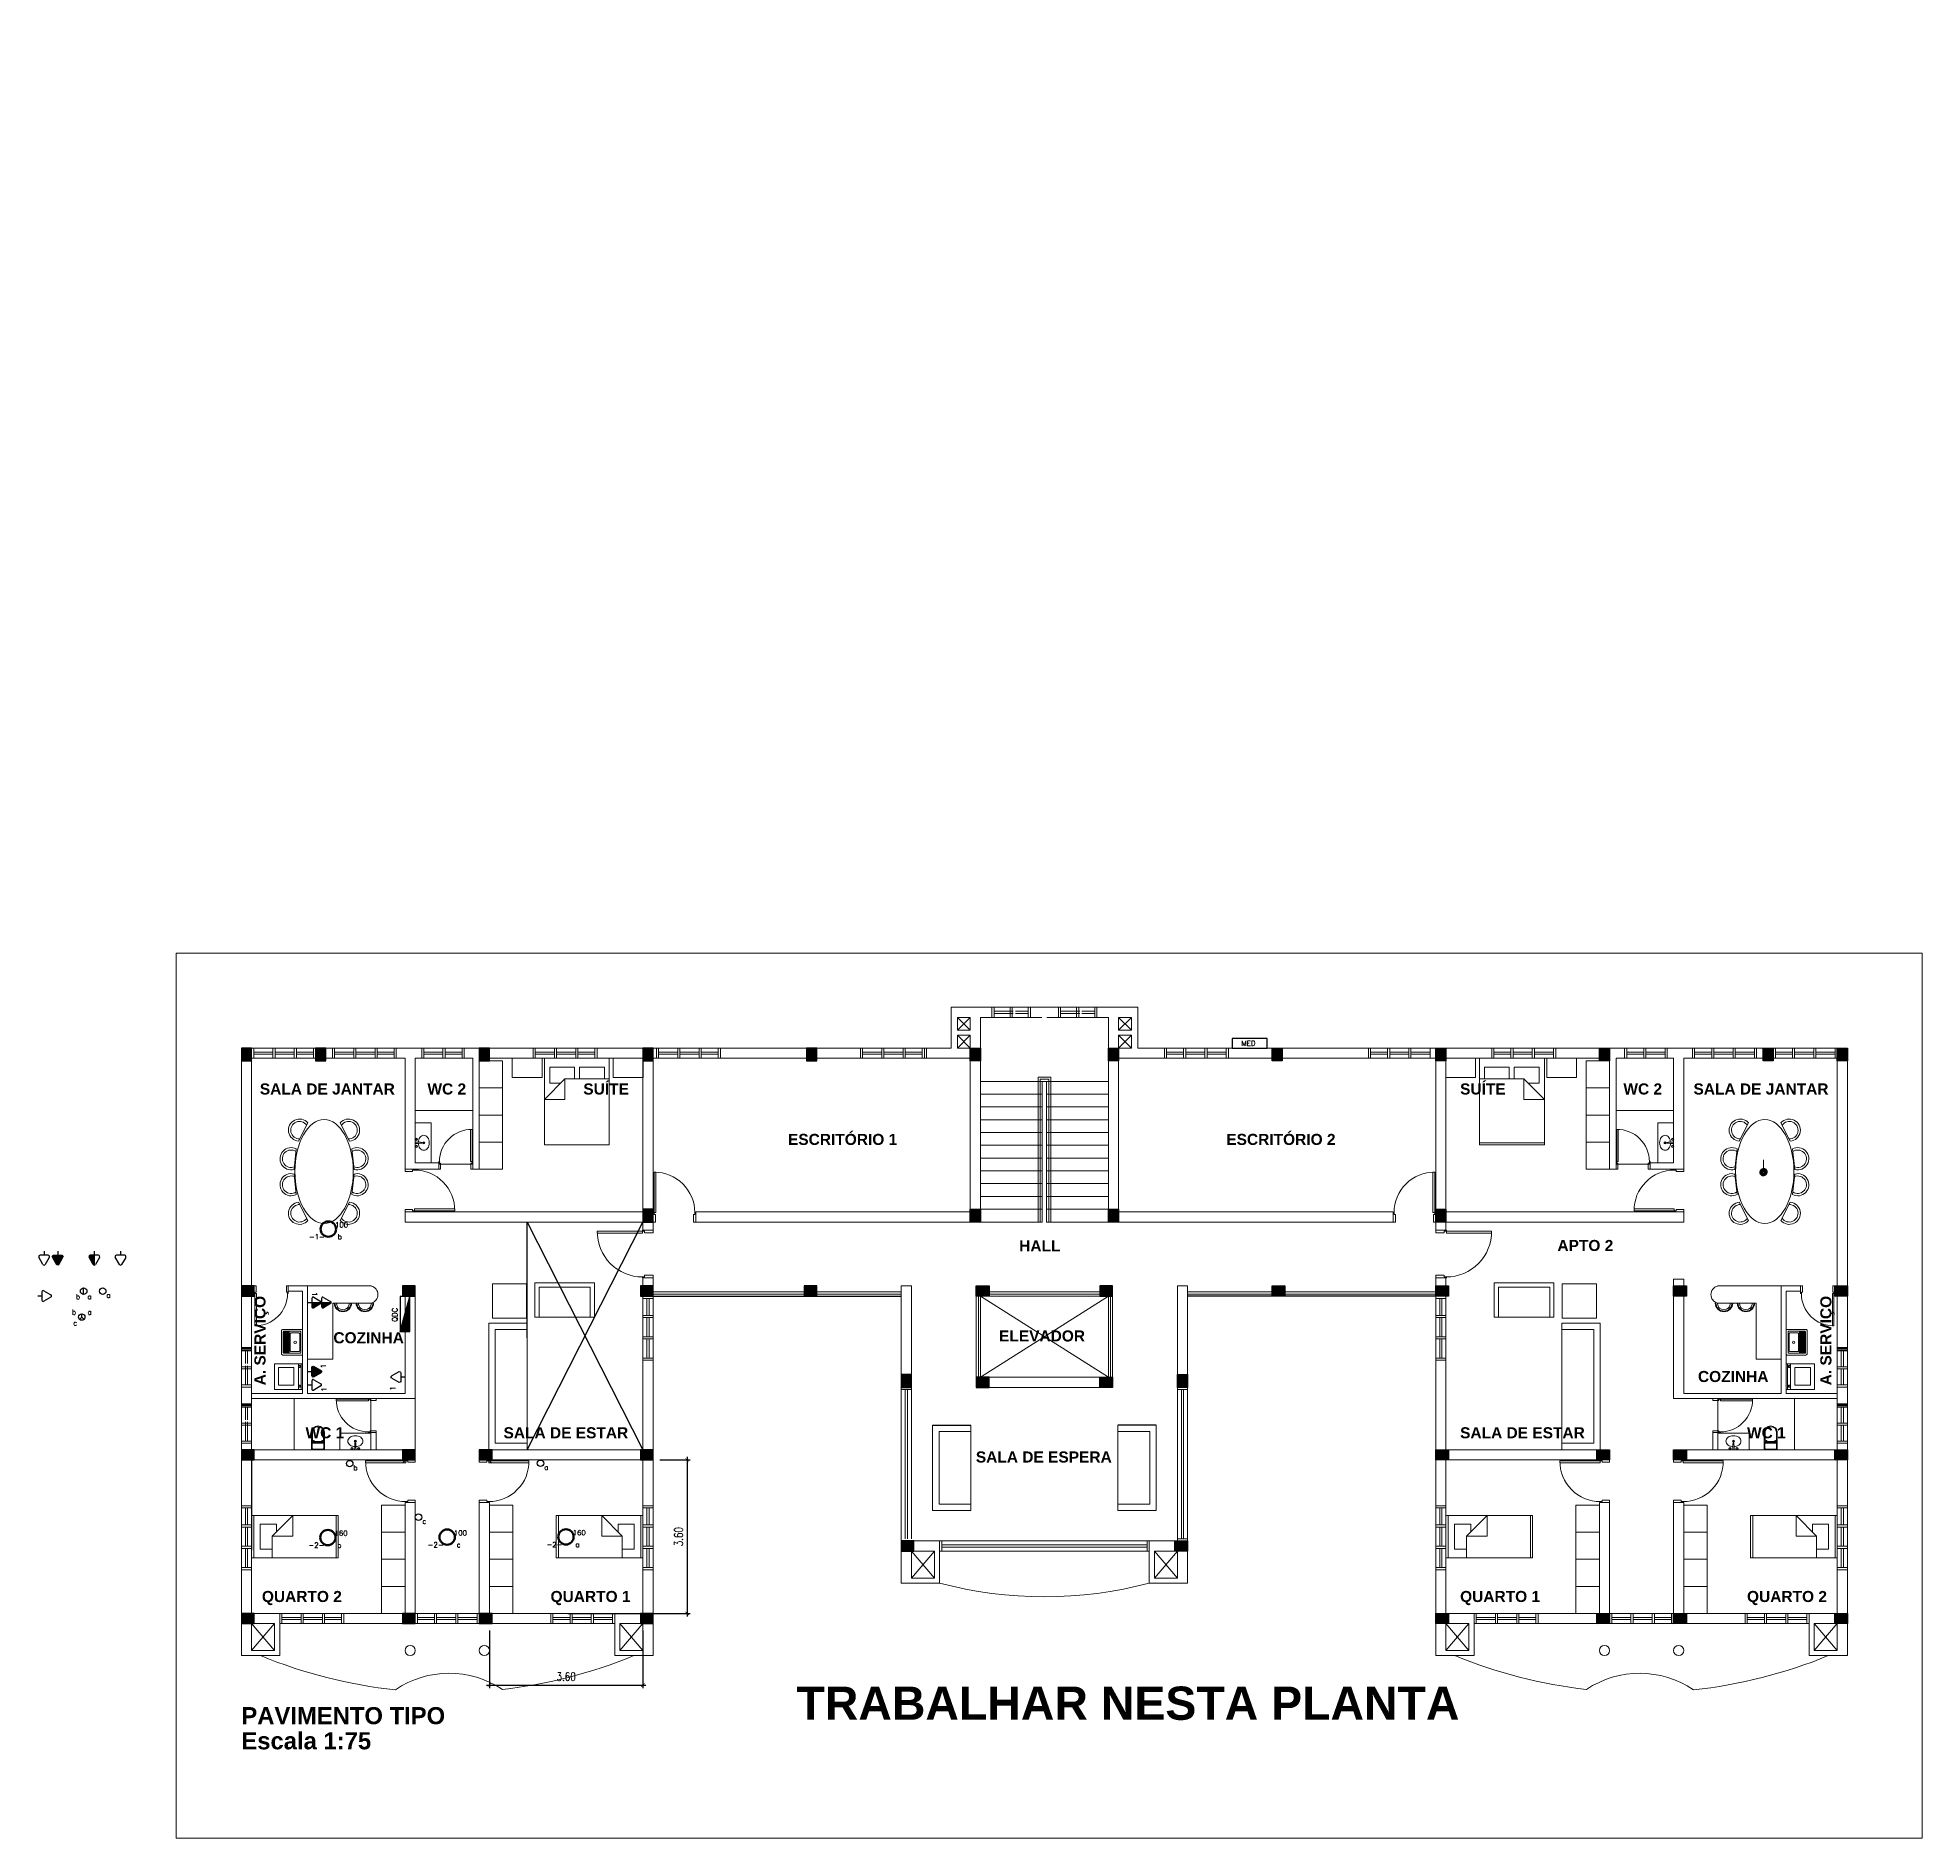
# Model space of a CAD drawing. Header units: millimetres. Extents: x 4395 to 8806, y 1896 to 3880.
# Drawn here: x 4394.7 to 4438.91, y 1931.1 to 1973.33 of the extents above; entities that cross this region are included whole.
import ezdxf
from ezdxf.enums import TextEntityAlignment as Align

# ---------------------------------------------------------------- set-up
doc = ezdxf.new("R2010")
doc.units = ezdxf.units.MM
doc.linetypes.add('ACAD_ISO03W100', pattern=[30, 12, -18])
doc.linetypes.add('Contínuo', pattern=[0])
for name, color, linetype, lineweight in [('C-Moveis', 7, 'Continuous', 5), ('C-Paredes-Acessorios', 20, 'Continuous', 5), ('C-Peças-Diversos', 7, 'Continuous', 5), ('C-Portas', 7, 'Continuous', 5), ('C-Texto', 4, 'Continuous', 9), ('ILUMINAÇÃO', 1, 'Contínuo', 50), ('Quadros', 1, 'Continuous', 25), ('TOMADAS', 1, 'Continuous', 25)]:
    doc.layers.add(name, color=color, linetype=linetype, lineweight=lineweight)
doc.layers.add('C-Pilares', color=7, linetype='Continuous', plot=False)
doc.layers.add('INTERRUPTORES', color=1, linetype='Continuous')
doc.styles.add('BOLD', font='arialbd.ttf')
doc.styles.add('COTAS', font='romans.shx', dxfattribs={"width": 0.75})
doc.styles.add('RomanS', font='romans.shx')
doc.dimstyles.new('COTAS_100', dxfattribs={"dimscale": 100, "dimtxt": 0.002, "dimasz": 0.0008, "dimexe": 0.0007, "dimexo": 0.004, "dimgap": 0.001, "dimtad": 1, "dimzin": 4, "dimdsep": 46, "dimtxsty": 'COTAS', "dimblk1": 'ARCHTICK', "dimblk2": 'ARCHTICK', "dimsah": 1, "dimcen": 0.003, "dimdle": 0.0007, "dimaunit": 1, "dimadec": 0, "dimazin": 0, "dimtfac": 1, "dimtix": 1, "dimtmove": 0, "dimatfit": 3, "dimldrblk": 'ARCHTICK', "dimfxl": 1, "dimtolj": 1, "dimtzin": 0, "dimarcsym": 0})

msp = doc.modelspace()

# ---------------------------------------------------------------- texts
at = {"layer": 'C-Texto', "style": 'BOLD'}
for s, height, p in [('SALA DE JANTAR', 0.26, (4399.912, 1948.543)), ('WC 2', 0.26, (4403.844, 1948.543)), ('SUÍTE', 0.26, (4407.501, 1948.543)), ('SUÍTE', 0.26, (4428.071, 1948.543)), ('WC 2', 0.26, (4431.902, 1948.543)), ('SALA DE JANTAR', 0.26, (4433.546, 1948.543)), ('ESCRITÓRIO 1', 0.26, (4412.303, 1947.36)), ('ESCRITÓRIO 2', 0.26, (4422.586, 1947.36)), ('HALL', 0.26, (4417.727, 1944.861)), ('APTO 2', 0.26, (4430.354, 1944.872)), ('COZINHA', 0.26, (4401.637, 1942.707)), ('ELEVADOR', 0.26, (4417.254, 1942.75)), ('COZINHA', 0.26, (4433.651, 1941.799)), ('WC 1', 0.26, (4400.984, 1940.479)), ('SALA DE ESTAR', 0.26, (4405.629, 1940.479)), ('SALA DE ESTAR', 0.26, (4428.071, 1940.479)), ('WC 1', 0.26, (4434.802, 1940.479)), ('SALA DE ESPERA', 0.26, (4416.71, 1939.911)), ('QUARTO 2', 0.26, (4399.96, 1936.639)), ('QUARTO 1', 0.26, (4406.732, 1936.639)), ('QUARTO 1', 0.26, (4428.071, 1936.639)), ('QUARTO 2', 0.26, (4434.802, 1936.639)), ('PAVIMENTO TIPO', 0.4, (4399.479, 1933.774)), ('Escala 1:75', 0.4, (4399.479, 1933.184))]:
    msp.add_text(s, height=height, dxfattribs=at).set_placement(p)
for p in [(4400.045, 1941.722), (4436.782, 1941.722)]:
    msp.add_text('A. SERVIÇO', height=0.26, rotation=90, dxfattribs=at).set_placement(p)
at = {"layer": 'C-Texto', "color": 5, "style": 'BOLD'}
msp.add_text('TRABALHAR NESTA PLANTA', height=0.78, dxfattribs=at).set_placement((4412.501, 1933.876))

# ---------------------------------------------------------------- blocks, each defined once
blk = doc.blocks.new('Lvt-b-pl')
for p, q in [((5.5, 0.1), (5.5, 1.9)), ((5.5, 0.1), (5.5, -1.7)), ((25.5, 0.1), (25.5, 0.9)), ((25.5, 0.1), (25.5, -0.7))]:
    blk.add_line(p, q)
for points in [[(46.5, 0, 0.073281), (45.2, 8.7, 0.084248), (41.8, 15.6, 0.106469), (36.3, 20.5, 0.130159), (30.5, 22, 0.130159), (24.7, 20.5, 0.106469), (19.2, 15.6, 0.084248), (15.8, 8.7, 0.058268), (14.6, 1.8, 0.073281)], [(14.5, -1.6, 0.059592), (15.8, -8.7, 0.084248), (19.2, -15.6, 0.106469), (24.7, -20.5, 0.130159), (30.5, -22, 0.130159), (36.3, -20.5, 0.106469), (41.8, -15.6, 0.084248), (45.2, -8.7, 0.073281), (46.5, 0, 0.073281)]]:
    blk.add_lwpolyline(points, format="xyb")
for centre, radius in [((8.5, 10.1), 3.5), ((8.5, 10.1), 2.5), ((8.5, 10.1), 2.4), ((30.5, 0), 3), ((30.5, 0), 1.75), ((8.5, -9.9), 3.5), ((8.5, -9.9), 2.5), ((8.5, -9.9), 2.4)]:
    blk.add_circle(centre, radius)
for centre, radius, start, end in [((5.7, 1.9), 0.2, 89.1103, 180), ((1.3, -282.9), 285, 85.161, 89.1103), ((25.3, 0.9), 0.2, 0, 85.161), ((5.7, -1.7), 0.2, 180, 270.8897), ((1.3, 283), 285, 270.8897, 274.839), ((25.3, -0.7), 0.2, 274.839, 0)]:
    blk.add_arc(centre, radius, start, end)
blk = doc.blocks.new('Vas-a-pl')
for p, q in [((2, 17), (2, -17)), ((53, 19), (4, 19)), ((4, 15), (4, -15)), ((19.5, 17), (6, 17)), ((21.5, 15), (21.5, -15)), ((23.2, 19), (23.2, -19)), ((24.6, 19), (24.6, -19)), ((25, 13.5), (25, 11.5)), ((28.5, 13.5), (25, 13.5)), ((28.5, 11.5), (25, 11.5)), ((26.5, 14.5), (26.5, -14.5)), ((53, 16.5), (28.5, 16.5)), ((28.5, 13.5), (28.5, 11.5)), ((4, -19), (53, -19)), ((6, -17), (19.5, -17)), ((25, -11.5), (25, -13.5)), ((25, -11.5), (28.5, -11.5)), ((25, -13.5), (28.5, -13.5)), ((28.5, -11.5), (28.5, -13.5)), ((28.5, -16.5), (53, -16.5))]:
    blk.add_line(p, q)
for centre, radius, start, end in [((4, 17), 2, 90, 180), ((6, 15), 2, 90, 180), ((19.5, 15), 2, 0, 90), ((28.5, 14.5), 2, 90, 180), ((53, 0), 19, 270, 90), ((53, 0), 16.5, 0, 90), ((53, 0), 16.5, 270, 0), ((4, -17), 2, 180, 270), ((6, -15), 2, 180, 270), ((19.5, -15), 2, 270, 0), ((28.5, -14.5), 2, 180, 270)]:
    blk.add_arc(centre, radius, start, end)
blk = doc.blocks.new('tanque_05')
for p, q in [((-0.258, -0.325), (0.258, -0.325)), ((0.258, -0.331), (-0.258, -0.331)), ((-0.258, -0.345), (0.258, -0.345)), ((0.258, -0.351), (-0.258, -0.351)), ((-0.258, -0.365), (0.258, -0.365)), ((0.258, -0.372), (-0.258, -0.372)), ((-0.258, -0.386), (0.258, -0.386)), ((0.258, -0.392), (-0.258, -0.392)), ((-0.258, -0.406), (0.258, -0.406)), ((0.258, -0.412), (-0.258, -0.412)), ((-0.258, -0.426), (0.258, -0.426)), ((-0.251, -0.447), (0.251, -0.447))]:
    blk.add_line(p, q)
for points in [[(-0.269, -0.492), (0.269, -0.492, 0.414214), (0.299, -0.461), (0.299, -0.01, 0.414214), (0.289, 0), (-0.289, 0, 0.414214), (-0.299, -0.01), (-0.299, -0.461, 0.414214)], [(-0.198, -0.289), (0.198, -0.289, 0.414214), (0.218, -0.269), (0.218, -0.086, 0.414214), (0.198, -0.066), (-0.198, -0.066, 0.414214), (-0.218, -0.086), (-0.218, -0.269, 0.414214)]]:
    blk.add_lwpolyline(points, format="xyb", close=True)
for points in [[(0.258, -0.281), (0.258, -0.061, 0.414214), (0.238, -0.041), (-0.238, -0.041, 0.414214), (-0.258, -0.061), (-0.258, -0.281)], [(-0.258, -0.282), (-0.258, -0.301, 0.414214), (-0.248, -0.311), (-0.236, -0.311), (0.234, -0.311), (0.248, -0.311, 0.414214), (0.258, -0.301), (0.258, -0.282)], [(-0.258, -0.309), (-0.258, -0.431, 0.414214), (-0.238, -0.451), (0.238, -0.451, 0.414214), (0.258, -0.431), (0.258, -0.309, 0.414214)]]:
    blk.add_lwpolyline(points, format="xyb")
blk.add_lwpolyline([(0.258, -0.432), (-0.258, -0.432)])
blk.add_circle((0, -0.172), 0.0284)
blk = doc.blocks.new('maq. lavar _01')
for p, q in [((0.033, 0.295), (0.033, -0.304)), ((0.13, 0.295), (0.033, 0.295)), ((0.063, 0.295), (0.063, -0.304)), ((0.13, 0.295), (0.692, 0.295)), ((0.13, -0.304), (0.13, 0.295)), ((0.692, 0.295), (0.692, -0.304)), ((0.033, -0.304), (0.13, -0.304)), ((0.692, -0.304), (0.13, -0.304)), ((0.648, -0.304), (0.632, -0.304))]:
    blk.add_line(p, q)
for points in [[(0.102, 0.247, 0.130158), (0.095, 0.245, 0.106469), (0.088, 0.239, 0.084248), (0.084, 0.231, 0.073281), (0.083, 0.221, 0.073281), (0.084, 0.211, 0.084248), (0.088, 0.203, 0.106469), (0.095, 0.197, 0.130158), (0.102, 0.195, 0.130158), (0.108, 0.197, 0.106469), (0.115, 0.203, 0.084248), (0.119, 0.211, 0.073281), (0.12, 0.221, 0.073281), (0.119, 0.231, 0.084248), (0.115, 0.239, 0.106469), (0.108, 0.245, 0.130158)], [(0.102, -0.217, 0.130158), (0.095, -0.219, 0.106469), (0.088, -0.225, 0.084248), (0.084, -0.233, 0.073281), (0.083, -0.243, 0.073281), (0.084, -0.253, 0.084248), (0.088, -0.261, 0.106469), (0.095, -0.267, 0.130158), (0.102, -0.269, 0.130158), (0.108, -0.267, 0.106469), (0.115, -0.261, 0.084248), (0.119, -0.253, 0.073281), (0.12, -0.243, 0.073281), (0.119, -0.233, 0.084248), (0.115, -0.225, 0.106469), (0.108, -0.219, 0.130158)]]:
    blk.add_lwpolyline(points, format="xyb", close=True)
blk.add_lwpolyline([(0.235, -0.217), (0.235, 0.193), (0.599, 0.193), (0.599, -0.217)], close=True)
blk = doc.blocks.new('d9-2')
at = {"layer": 'C-Portas'}
for p, q in [((-0.06, 0.2), (-0.06, 1.05)), ((-0.06, 1.05), (-0.02, 1.05)), ((-0.02, 1.05), (-0.02, 0.2)), ((-0.88, 0.2), (-0.9, 0.2)), ((-0.9, 0.2), (-0.9, 0)), ((-0.9, 0), (-0.85, 0)), ((-0.88, 0.16), (-0.88, 0.2)), ((-0.85, 0.16), (-0.88, 0.16)), ((-0.85, 0), (-0.85, 0.16)), ((-0.02, 0.2), (-0.06, 0.2)), ((-0.05, 0), (-0.05, 0.16)), ((-0.05, 0.16), (-0.02, 0.16)), ((0, 0), (-0.05, 0)), ((-0.02, 0.16), (-0.02, 0.2)), ((-0.02, 0.2), (0, 0.2)), ((0, 0.2), (0, 0))]:
    blk.add_line(p, q, dxfattribs=at)
blk.add_arc((-0.03, 0.2), 0.85, 89.3299, 180, dxfattribs=at)
blk = doc.blocks.new('A$C2A3D30EB')
at = {"layer": 'C-Pilares'}
for color, points in [(6, [(0, 0), (24, 30), (0, 30)]), (6, [(24, 30), (0, 30), (0, 0)]), (135, [(24, 30), (0, 0), (24, 0)])]:
    blk.add_hatch(color=color, dxfattribs=at).paths.add_polyline_path(points)
blk.add_line((24, 30), (0, 0), dxfattribs=at)
at = {"layer": 'C-Pilares', "color": 7}
blk.add_lwpolyline([(0, 0), (24, 0), (24, 30), (0, 30)], close=True, dxfattribs=at)
blk = doc.blocks.new('A$C24FA0D86')
blk.add_line((0, 2), (0.9, 2))
at = {"layer": 'C-Moveis'}
for p, q in [((0.9, 2), (0, 2)), ((0, 2), (0, 0)), ((0.9, 1.85), (0.15, 1.85)), ((0.15, 1.85), (0.15, 0.15)), ((0.9, 0), (0.9, 2)), ((0.9, 0), (0.9, 1.85)), ((0.15, 0.15), (0.9, 0.15)), ((0, 0), (0.9, 0))]:
    blk.add_line(p, q, dxfattribs=at)
blk.add_lwpolyline([(0, 2), (0, 0), (0.9, 0), (0.9, 2)], dxfattribs=at)
blk = doc.blocks.new('RECTANG')
for p, q in [((1, 1), (0, 1)), ((0, 1), (0, 0)), ((1, 0), (1, 1)), ((0, 0), (1, 0))]:
    blk.add_line(p, q)
blk = doc.blocks.new('A$C7F7D7C09')
at = {"layer": 'C-Moveis'}
for p, q in [((0.051, 0), (0.051, 0.991)), ((0.483, 0.508), (0.965, 0.991)), ((0.965, 0.991), (0.965, 0.508)), ((1.981, 0.991), (1.981, 0)), ((0.584, 0.787), (0.203, 0.787)), ((0.203, 0.787), (0.203, 0.203)), ((0.483, 0), (0.483, 0.508)), ((0.965, 0.508), (0.483, 0.508)), ((0.584, 0.61), (0.584, 0.787)), ((0.203, 0.203), (0.483, 0.203))]:
    blk.add_line(p, q, dxfattribs=at)
at = {"layer": 'C-Moveis', "xscale": 2.032000000006519, "yscale": 0.9906000000191852, "zscale": 2.032000000006519, "rotation": 180}
blk.add_blockref('RECTANG', (2.032, 0.991), dxfattribs=at)
blk = doc.blocks.new('TEMED02')
for p, q in [((-1.62, 1.95), (-0.35, 4.14)), ((-1.3, 1.32), (1.28, 1.32)), ((0, 1.32), (0, 4.36)), ((0, 0), (0, 1.32)), ((0.35, 4.14), (1.63, 1.92))]:
    blk.add_line(p, q)
for centre, start, end in [((-1.3, 1.71), 143.13324, 270.77697), ((0, 3.97), 26.04787, 153.95213), ((1.3, 1.71), 267.18113, 32.56886)]:
    blk.add_arc(centre, 0.393, start, end)
at = {"linetype": 'Continuous'}
for points in [[(0, 4.36), (1.63, 1.92), (0.21, 4.3)], [(1.63, 1.92), (0, 4.36), (1.69, 1.72)], [(0, 1.32), (1.69, 1.72), (0, 4.36)], [(1.69, 1.72), (0, 1.32), (1.64, 1.52)], [(1.28, 1.32), (1.64, 1.52), (0, 1.32)], [(0.35, 4.14), (0.21, 4.3), (1.63, 1.92)], [(1.64, 1.52), (1.28, 1.32), (1.49, 1.37)]]:
    blk.add_solid(points, dxfattribs=at)
at = {"style": 'RomanS', "flags": 8}
for tag, p in [('020', (-4.96, 2.19)), ('001', (3.39, 2.17))]:
    blk.add_attdef(tag, text='', height=1.6, dxfattribs=at).set_placement(p, align=Align.MIDDLE_CENTER)
blk = doc.blocks.new('TEBAI01')
for p, q in [((-1.62, 1.95), (-0.35, 4.14)), ((-1.3, 1.32), (1.28, 1.32)), ((0, 0), (0, 1.32)), ((0.35, 4.14), (1.63, 1.92))]:
    blk.add_line(p, q)
for centre, start, end in [((-1.3, 1.71), 143.13324, 270.77697), ((0, 3.97), 26.04787, 153.95213), ((1.3, 1.71), 267.18113, 32.56886)]:
    blk.add_arc(centre, 0.393, start, end)
at = {"style": 'RomanS', "flags": 8}
for tag, p in [('020', (-5.03, 2.2)), ('001', (3.56, 2.23))]:
    blk.add_attdef(tag, text='', height=1.6, dxfattribs=at).set_placement(p, align=Align.MIDDLE_CENTER)
blk = doc.blocks.new('TEALT03')
for p, q in [((-1.62, 1.95), (-0.35, 4.14)), ((-1.3, 1.32), (1.28, 1.32)), ((0, 0), (0, 1.32)), ((0.35, 4.14), (1.63, 1.92))]:
    blk.add_line(p, q)
for centre, start, end in [((-1.3, 1.71), 143.13324, 270.77697), ((0, 3.97), 26.04787, 153.95213), ((1.3, 1.71), 267.18113, 32.56886)]:
    blk.add_arc(centre, 0.393, start, end)
at = {"linetype": 'Continuous'}
for points in [[(-1.69, 1.75), (1.28, 1.32), (-1.62, 1.95)], [(1.28, 1.32), (-1.69, 1.75), (-1.31, 1.32)], [(-1.66, 1.54), (-1.31, 1.32), (-1.69, 1.75)], [(-1.31, 1.32), (-1.66, 1.54), (-1.51, 1.38)], [(-1.62, 1.95), (1.49, 1.37), (-0.35, 4.14)], [(1.49, 1.37), (-1.62, 1.95), (1.28, 1.32)], [(-0.35, 4.14), (1.64, 1.52), (-0.21, 4.3)], [(1.64, 1.52), (-0.35, 4.14), (1.49, 1.37)], [(-0.21, 4.3), (1.69, 1.72), (0, 4.36)], [(1.69, 1.72), (-0.21, 4.3), (1.64, 1.52)], [(0, 4.36), (1.63, 1.92), (0.21, 4.3)], [(1.63, 1.92), (0, 4.36), (1.69, 1.72)], [(0.35, 4.14), (0.21, 4.3), (1.63, 1.92)]]:
    blk.add_solid(points, dxfattribs=at)
at = {"style": 'RomanS', "flags": 8}
for tag, p in [('020', (-4.82, 2.03)), ('001', (3.51, 2.07))]:
    blk.add_attdef(tag, text='', height=1.6, dxfattribs=at).set_placement(p, align=Align.MIDDLE_CENTER)
blk = doc.blocks.new('A$C0BD3781F')
blk.add_circle((0.36, 0.36), 0.36)
at = {"style": 'RomanS', "flags": 8}
for tag, p in [('001', (0.188, 0.472)), ('020', (0.356, 0.232)), ('009', (0.502, 0.474))]:
    blk.add_attdef(tag, text='', height=0.16, dxfattribs=at).set_placement(p, align=Align.MIDDLE_CENTER)
blk = doc.blocks.new('Ir1s01')
blk.add_circle((0, 1.02), 1.02)
at = {"style": 'RomanS', "flags": 8}
blk.add_attdef('009', text='', height=1.6, dxfattribs=at).set_placement((1.81, 2.29), align=Align.MIDDLE_CENTER)
blk = doc.blocks.new('Ir3s03')
for p, q in [((0, 1.02), (-0.72, 0.3)), ((0, 1.02), (0, 2.03)), ((0.72, 0.3), (0, 1.02)), ((0, 1.02), (0, 1.02))]:
    blk.add_line(p, q)
blk.add_circle((0, 1.02), 1.02)
at = {"style": 'RomanS', "flags": 8}
for tag, p in [('031', (-2.03, -0.12)), ('030', (-1.77, 2.54)), ('009', (1.79, 2.54))]:
    blk.add_attdef(tag, text='', height=1.6, dxfattribs=at).set_placement(p, align=Align.MIDDLE_CENTER)
blk = doc.blocks.new('IR2S02')
blk.add_line((0, 0), (0, 2.03))
blk.add_circle((0, 1.02), 1.02)
at = {"style": 'RomanS', "flags": 8}
for tag, p in [('030', (-1.74, 2.3)), ('009', (1.81, 2.29))]:
    blk.add_attdef(tag, text='', height=1.6, dxfattribs=at).set_placement(p, align=Align.MIDDLE_CENTER)
blk = doc.blocks.new('*X84')
at = {"color": 0, "linetype": 'Continuous'}
for p, q in [((0.12, 0), (0.12, 2.97)), ((0.25, 0), (0.25, 2.93)), ((0.37, 0), (0.37, 2.9)), ((0.5, 0), (0.5, 2.86)), ((0.62, 0), (0.62, 2.83)), ((0.75, 0), (0.75, 2.8)), ((0.87, 0), (0.87, 2.76)), ((1, 0), (1, 2.73)), ((1.12, 0), (1.12, 2.69)), ((1.25, 0), (1.25, 2.66)), ((1.38, 0), (1.38, 2.62)), ((1.5, 0), (1.5, 2.59)), ((1.62, 0), (1.62, 2.56)), ((1.75, 0), (1.75, 2.52)), ((1.88, 0), (1.88, 2.49)), ((2, 0), (2, 2.45)), ((2.12, 0), (2.12, 2.42)), ((2.25, 0), (2.25, 2.39)), ((2.38, 0), (2.38, 2.35)), ((2.5, 0), (2.5, 2.32)), ((2.62, 0), (2.62, 2.28)), ((2.75, 0), (2.75, 2.25)), ((2.88, 0), (2.88, 2.22)), ((3, 0), (3, 2.18)), ((3.12, 0), (3.12, 2.15)), ((3.25, 0), (3.25, 2.11)), ((3.37, 0), (3.37, 2.08)), ((3.5, 0), (3.5, 2.05)), ((3.62, 0), (3.62, 2.01)), ((3.75, 0), (3.75, 1.98)), ((3.87, 0), (3.87, 1.94)), ((4, 0), (4, 1.91)), ((4.12, 0), (4.12, 1.88)), ((4.25, 0), (4.25, 1.84)), ((4.37, 0), (4.37, 1.81)), ((4.5, 0), (4.5, 1.77)), ((4.62, 0), (4.62, 1.74)), ((4.75, 0), (4.75, 1.7)), ((4.87, 0), (4.87, 1.67)), ((5, 0), (5, 1.64)), ((5.12, 0), (5.12, 1.6)), ((5.25, 0), (5.25, 1.57)), ((5.37, 0), (5.37, 1.53)), ((5.5, 0), (5.5, 1.5)), ((5.62, 0), (5.62, 1.47)), ((5.75, 0), (5.75, 1.43)), ((5.87, 0), (5.87, 1.4)), ((6, 0), (6, 1.36)), ((6.12, 0), (6.12, 1.33)), ((6.25, 0), (6.25, 1.3)), ((6.37, 0), (6.37, 1.26)), ((6.5, 0), (6.5, 1.23)), ((6.62, 0), (6.62, 1.19)), ((6.75, 0), (6.75, 1.16)), ((6.87, 0), (6.87, 1.12)), ((7, 0), (7, 1.09)), ((7.12, 0), (7.12, 1.06)), ((7.25, 0), (7.25, 1.02)), ((7.37, 0), (7.37, 0.99)), ((7.5, 0), (7.5, 0.95)), ((7.62, 0), (7.62, 0.92)), ((7.75, 0), (7.75, 0.89)), ((7.87, 0), (7.87, 0.85)), ((8, 0), (8, 0.82)), ((8.12, 0), (8.12, 0.78)), ((8.25, 0), (8.25, 0.75)), ((8.37, 0), (8.37, 0.72)), ((8.5, 0), (8.5, 0.68)), ((8.62, 0), (8.62, 0.65)), ((8.75, 0), (8.75, 0.61)), ((8.87, 0), (8.87, 0.58)), ((9, 0), (9, 0.55)), ((9.12, 0), (9.12, 0.51)), ((9.25, 0), (9.25, 0.48)), ((9.37, 0), (9.37, 0.44)), ((9.5, 0), (9.5, 0.41)), ((9.62, 0), (9.62, 0.37)), ((9.75, 0), (9.75, 0.34)), ((9.87, 0), (9.87, 0.31)), ((10, 0), (10, 0.27)), ((10.12, 0), (10.12, 0.24)), ((10.25, 0), (10.25, 0.2)), ((10.38, 0), (10.38, 0.17)), ((10.5, 0), (10.5, 0.14)), ((10.62, 0), (10.62, 0.1)), ((10.75, 0), (10.75, 0.07)), ((10.88, 0), (10.88, 0.03))]:
    blk.add_line(p, q, dxfattribs=at)
blk = doc.blocks.new('Qdc01')
at = {"linetype": 'Continuous'}
for p, q in [((5.47, 1.53), (-5.53, 1.53)), ((-5.53, 1.53), (-5.53, -1.47)), ((-5.53, 1.53), (5.47, -1.47)), ((5.47, -1.47), (5.47, 1.53)), ((-5.53, -1.47), (5.47, -1.47))]:
    blk.add_line(p, q, dxfattribs=at)
blk.add_blockref('*X84', (-5.53, -1.47), dxfattribs=at)
at = {"linetype": 'Continuous', "style": 'RomanS', "flags": 8}
blk.add_attdef('002', text='', height=1.6, dxfattribs=at).set_placement((-0.27, 3.23), align=Align.MIDDLE_CENTER)
blk.add_attdef('020', text='', height=1.6, dxfattribs=at).set_placement((-0.03, -2.9), align=Align.MIDDLE_RIGHT)
blk = doc.blocks.new('A$C4C292237')
at = {"linetype": 'Continuous'}
for p, q in [((1.1, 0.573), (0, 0.573)), ((0, 0.573), (0, 0.273)), ((0, 0.273), (1.1, 0.273)), ((1.1, 0.273), (1.1, 0.573))]:
    blk.add_line(p, q, dxfattribs=at)
at = {"linetype": 'Continuous', "style": 'RomanS'}
blk.add_text('MED', height=0.16, dxfattribs=at).set_placement((0.294, 0.345))
at = {"linetype": 'Continuous', "style": 'RomanS', "flags": 8}
blk.add_attdef('002', text='', height=0.16, dxfattribs=at).set_placement((0.525, 0.742), align=Align.MIDDLE_CENTER)
blk.add_attdef('020', text='', height=0.16, dxfattribs=at).set_placement((0.539, 0.08), align=Align.MIDDLE_RIGHT)
blk = doc.blocks.new('_ArchTick')
at = {"color": 0, "linetype": 'ByBlock', "const_width": 0.15}
blk.add_lwpolyline([(-0.5, -0.5), (0.5, 0.5)], dxfattribs=at)
blk = doc.blocks.new('*D95')
at = {"layer": 'Defpoints', "color": 0, "transparency": 16777216}
for p in [(4408.899, 1939.972), (4406.739, 1936.372), (4409.936, 1936.372)]:
    blk.add_point(p, dxfattribs=at)
at = {"layer": 'INTERRUPTORES', "color": 0, "lineweight": -2, "transparency": 16777216}
for p, q in [((4409.299, 1939.972), (4410.006, 1939.972)), ((4409.936, 1940.042), (4409.936, 1936.302)), ((4407.139, 1936.372), (4410.006, 1936.372))]:
    blk.add_line(p, q, dxfattribs=at)
at = {"layer": 'INTERRUPTORES', "color": 0, "lineweight": -2, "transparency": 16777216, "xscale": 0.08, "yscale": 0.08, "zscale": 0.08}
for p, rotation in [((4409.936, 1939.972), 90), ((4409.936, 1936.372), 270)]:
    blk.add_blockref('_ArchTick', p, dxfattribs=dict(at, rotation=rotation))
at = {"layer": 'INTERRUPTORES', "color": 0, "transparency": 16777216, "insert": (4409.736, 1938.172), "char_height": 0.2, "attachment_point": 5, "rotation": 90, "style": 'COTAS'}
blk.add_mtext('\\A1;3.60', dxfattribs=at)
blk = doc.blocks.new('*D96')
at = {"layer": 'Defpoints', "color": 0, "transparency": 16777216}
for p in [(4405.299, 1936.372), (4408.899, 1936.372), (4408.899, 1934.69)]:
    blk.add_point(p, dxfattribs=at)
at = {"layer": 'INTERRUPTORES', "color": 0, "lineweight": -2, "transparency": 16777216}
for p, q in [((4405.299, 1935.972), (4405.299, 1934.62)), ((4408.899, 1935.972), (4408.899, 1934.62)), ((4405.229, 1934.69), (4408.969, 1934.69))]:
    blk.add_line(p, q, dxfattribs=at)
at = {"layer": 'INTERRUPTORES', "color": 0, "lineweight": -2, "transparency": 16777216, "xscale": 0.08, "yscale": 0.08, "zscale": 0.08, "rotation": 180}
blk.add_blockref('_ArchTick', (4405.299, 1934.69), dxfattribs=at)
at = {"layer": 'INTERRUPTORES', "color": 0, "lineweight": -2, "transparency": 16777216, "xscale": 0.08, "yscale": 0.08, "zscale": 0.08}
blk.add_blockref('_ArchTick', (4408.899, 1934.69), dxfattribs=at)
at = {"layer": 'INTERRUPTORES', "color": 0, "transparency": 16777216, "insert": (4407.099, 1934.89), "char_height": 0.2, "attachment_point": 5, "style": 'COTAS'}
blk.add_mtext('\\A1;3.60', dxfattribs=at)

# ---------------------------------------------------------------- dimensions: what is measured, and where the dimension line sits
at = {"layer": 'INTERRUPTORES'}
dim = msp.add_linear_dim(base=(4409.936, 1936.372), p1=(4408.899, 1939.972), p2=(4406.739, 1936.372), angle=90, dimstyle='COTAS_100', dxfattribs=at)
dim.commit()
dim.dimension.update_dxf_attribs({"geometry": '*D95', "text_midpoint": (4409.736, 1938.172)})
dim = msp.add_linear_dim(base=(4408.899, 1934.69), p1=(4405.299, 1936.372), p2=(4408.899, 1936.372), dimstyle='COTAS_100', dxfattribs=at)
dim.commit()
dim.dimension.update_dxf_attribs({"geometry": '*D96', "text_midpoint": (4407.099, 1934.89)})

# ---------------------------------------------------------------- hatches: boundary and pattern name
at = {"layer": 'C-Moveis'}
h = msp.add_hatch(dxfattribs=at)
h.set_pattern_fill('ANSI31', color=256, scale=0.01, angle=-90)
h.set_pattern_definition([(315, (-150519.8387877, -382088.0034374), (0.000883883476483, 0.000883883476483), [])])
h.paths.add_polyline_path([(4435.189, 1946.808, -1), (4435.189, 1946.635, -1)])
h.paths.add_polyline_path([(4435.189, 1946.697, 1), (4435.189, 1946.746, 1)], flags=16)
h = msp.add_hatch(dxfattribs=at)
h.set_pattern_fill('ANSI31', color=256, scale=0.01, angle=-90)
h.set_pattern_definition([(315, (-150523.4951777, -382088.2361455), (0.000883883476483, 0.000883883476483), [])])
h.paths.add_polyline_path([(4435.189, 1946.808, -1), (4435.189, 1946.635, -1)])
h.paths.add_polyline_path([(4435.189, 1946.697, 1), (4435.189, 1946.746, 1)], flags=16)
at = {"layer": 'INTERRUPTORES'}
h = msp.add_hatch(dxfattribs=at)
h.set_pattern_fill('ANGLE', color=256)
h.set_pattern_definition([(0, (-0.211, 0), (0, 6.985), [5.08, -1.905]), (90, (-0.211, 0), (-6.985, 4e-16), [5.08, -1.905])])
h.paths.add_polyline_path([(4406.048, 1973.255, 1), (4405.896, 1973.255, 1)])
h.paths.add_polyline_path([(4403.888, 1970.655, 1), (4403.736, 1970.655, 0.158788), (4403.75, 1970.61, -0.017359), (4403.808, 1970.578, 0.429609)])

# ---------------------------------------------------------------- linework, layer by layer
for p, q in [((4406.181, 1942.834), (4406.181, 1945.552)), ((4406.181, 1945.552), (4408.899, 1940.212)), ((4406.181, 1940.212), (4408.899, 1945.552)), ((4399.719, 1939.972), (4399.719, 1937.856)), ((4403.269, 1939.905), (4403.336, 1939.972))]:
    msp.add_line(p, q)
at = {"layer": 'C-Moveis'}
for p, q in [((4405.299, 1949.332), (4405.609, 1949.332)), ((4405.609, 1949.332), (4405.609, 1946.792)), ((4406.714, 1948.807), (4406.714, 1949.188)), ((4406.714, 1949.188), (4407.298, 1949.188)), ((4407.298, 1949.188), (4407.298, 1948.909)), ((4407.412, 1949.188), (4407.996, 1949.188)), ((4407.412, 1948.909), (4407.412, 1949.188)), ((4407.996, 1949.188), (4407.996, 1948.909)), ((4429.225, 1949.188), (4428.641, 1949.188)), ((4428.641, 1949.188), (4428.641, 1948.909)), ((4429.225, 1948.909), (4429.225, 1949.188)), ((4429.339, 1949.188), (4429.339, 1948.909)), ((4429.924, 1949.188), (4429.339, 1949.188)), ((4429.924, 1948.807), (4429.924, 1949.188)), ((4431.029, 1949.332), (4431.029, 1946.792)), ((4431.029, 1949.332), (4431.029, 1946.792)), ((4405.609, 1948.697), (4405.059, 1948.697)), ((4407.069, 1948.909), (4406.587, 1948.426)), ((4406.968, 1948.807), (4406.714, 1948.807)), ((4408.111, 1948.909), (4407.069, 1948.909)), ((4407.069, 1948.426), (4407.069, 1948.909)), ((4428.527, 1948.909), (4429.568, 1948.909)), ((4429.568, 1948.909), (4430.051, 1948.426)), ((4429.568, 1948.426), (4429.568, 1948.909)), ((4429.67, 1948.807), (4429.924, 1948.807)), ((4431.029, 1948.697), (4431.579, 1948.697)), ((4431.029, 1948.697), (4431.579, 1948.697)), ((4406.587, 1948.426), (4407.069, 1948.426)), ((4430.051, 1948.426), (4429.568, 1948.426)), ((4401.04, 1947.877), (4400.82, 1947.448)), ((4401.797, 1947.877), (4402.017, 1947.448)), ((4405.609, 1948.062), (4405.059, 1948.062)), ((4431.029, 1948.062), (4431.579, 1948.062)), ((4431.029, 1948.062), (4431.579, 1948.062)), ((4434.84, 1947.877), (4434.62, 1947.448)), ((4434.84, 1947.877), (4434.62, 1947.448)), ((4435.597, 1947.877), (4435.817, 1947.448)), ((4435.597, 1947.877), (4435.817, 1947.448)), ((4400.714, 1946.787), (4400.768, 1947.266)), ((4402.123, 1946.787), (4402.069, 1947.266)), ((4405.609, 1947.427), (4405.059, 1947.427)), ((4430.051, 1947.41), (4428.527, 1947.41)), ((4431.029, 1947.427), (4431.579, 1947.427)), ((4431.029, 1947.427), (4431.579, 1947.427)), ((4434.514, 1946.787), (4434.568, 1947.266)), ((4434.514, 1946.787), (4434.568, 1947.266)), ((4435.923, 1946.787), (4435.869, 1947.266)), ((4435.923, 1946.787), (4435.869, 1947.266)), ((4405.609, 1946.792), (4405.059, 1946.792)), ((4431.029, 1946.792), (4431.579, 1946.792)), ((4431.029, 1946.792), (4431.579, 1946.792)), ((4435.189, 1946.722), (4435.189, 1947.011)), ((4435.189, 1946.722), (4435.189, 1947.011)), ((4400.714, 1946.677), (4400.768, 1946.198)), ((4402.123, 1946.677), (4402.069, 1946.198)), ((4434.514, 1946.677), (4434.568, 1946.198)), ((4434.514, 1946.677), (4434.568, 1946.198)), ((4435.923, 1946.677), (4435.869, 1946.198)), ((4435.923, 1946.677), (4435.869, 1946.198)), ((4401.04, 1945.587), (4400.82, 1946.016)), ((4401.797, 1945.587), (4402.017, 1946.016)), ((4434.84, 1945.587), (4434.62, 1946.016)), ((4434.84, 1945.587), (4434.62, 1946.016)), ((4435.597, 1945.587), (4435.817, 1946.016)), ((4435.597, 1945.587), (4435.817, 1946.016)), ((4401.739, 1943.558), (4401.712, 1943.537)), ((4401.759, 1943.537), (4401.736, 1943.512)), ((4401.964, 1943.537), (4401.987, 1943.512)), ((4401.984, 1943.558), (4402.011, 1943.537)), ((4402.254, 1943.558), (4402.227, 1943.537)), ((4402.273, 1943.537), (4402.25, 1943.512)), ((4402.479, 1943.537), (4402.502, 1943.512)), ((4402.498, 1943.558), (4402.525, 1943.537)), ((4402.564, 1943.652), (4402.581, 1943.652)), ((4434.073, 1943.652), (4434.056, 1943.652)), ((4434.073, 1943.652), (4434.056, 1943.652)), ((4434.139, 1943.558), (4434.112, 1943.537)), ((4434.139, 1943.558), (4434.112, 1943.537)), ((4434.158, 1943.537), (4434.136, 1943.512)), ((4434.158, 1943.537), (4434.136, 1943.512)), ((4434.364, 1943.537), (4434.387, 1943.512)), ((4434.364, 1943.537), (4434.387, 1943.512)), ((4434.383, 1943.558), (4434.41, 1943.537)), ((4434.383, 1943.558), (4434.41, 1943.537)), ((4434.653, 1943.558), (4434.626, 1943.537)), ((4434.653, 1943.558), (4434.626, 1943.537)), ((4434.673, 1943.537), (4434.65, 1943.512)), ((4434.673, 1943.537), (4434.65, 1943.512)), ((4434.878, 1943.537), (4434.901, 1943.512)), ((4434.878, 1943.537), (4434.901, 1943.512)), ((4434.898, 1943.558), (4434.925, 1943.537)), ((4434.898, 1943.558), (4434.925, 1943.537)), ((4402.769, 1938.912), (4402.769, 1936.372)), ((4403.319, 1938.912), (4402.769, 1938.912)), ((4405.299, 1938.912), (4405.849, 1938.912)), ((4405.849, 1938.912), (4405.849, 1936.372)), ((4430.789, 1938.912), (4430.789, 1936.372)), ((4431.339, 1938.912), (4430.789, 1938.912)), ((4430.789, 1938.912), (4430.789, 1936.372)), ((4431.339, 1938.912), (4430.789, 1938.912)), ((4433.319, 1938.912), (4433.869, 1938.912)), ((4433.319, 1938.912), (4433.869, 1938.912)), ((4433.869, 1938.912), (4433.869, 1936.372)), ((4433.869, 1938.912), (4433.869, 1936.372)), ((4402.769, 1938.277), (4403.319, 1938.277)), ((4405.849, 1938.277), (4405.299, 1938.277)), ((4430.789, 1938.277), (4431.339, 1938.277)), ((4430.789, 1938.277), (4431.339, 1938.277)), ((4433.869, 1938.277), (4433.319, 1938.277)), ((4433.869, 1938.277), (4433.319, 1938.277)), ((4402.769, 1937.642), (4403.319, 1937.642)), ((4405.849, 1937.642), (4405.299, 1937.642)), ((4430.789, 1937.642), (4431.339, 1937.642)), ((4430.789, 1937.642), (4431.339, 1937.642)), ((4433.869, 1937.642), (4433.319, 1937.642)), ((4433.869, 1937.642), (4433.319, 1937.642)), ((4402.769, 1937.007), (4403.319, 1937.007)), ((4405.849, 1937.007), (4405.299, 1937.007)), ((4430.789, 1937.007), (4431.339, 1937.007)), ((4430.789, 1937.007), (4431.339, 1937.007)), ((4433.869, 1937.007), (4433.319, 1937.007)), ((4433.869, 1937.007), (4433.319, 1937.007))]:
    msp.add_line(p, q, dxfattribs=at)
for points in [[(4406.533, 1949.392), (4405.833, 1949.392), (4405.833, 1948.942), (4406.533, 1948.942)], [(4408.902, 1949.392), (4408.202, 1949.392), (4408.202, 1948.942), (4408.902, 1948.942)], [(4427.735, 1949.392), (4428.435, 1949.392), (4428.435, 1948.942), (4427.735, 1948.942)], [(4427.735, 1949.392), (4428.435, 1949.392), (4428.435, 1948.942), (4427.735, 1948.942)], [(4430.104, 1949.392), (4430.804, 1949.392), (4430.804, 1948.942), (4430.104, 1948.942)], [(4430.104, 1949.392), (4430.804, 1949.392), (4430.804, 1948.942), (4430.104, 1948.942)], [(4406.168, 1943.301), (4406.168, 1944.101), (4405.368, 1944.101), (4405.368, 1943.301)], [(4407.764, 1943.322), (4407.764, 1944.122), (4406.364, 1944.122), (4406.364, 1943.322)], [(4428.873, 1943.322), (4428.873, 1944.122), (4430.273, 1944.122), (4430.273, 1943.322)], [(4428.873, 1943.322), (4428.873, 1944.122), (4430.273, 1944.122), (4430.273, 1943.322)], [(4430.469, 1943.301), (4430.469, 1944.101), (4431.269, 1944.101), (4431.269, 1943.301)], [(4430.469, 1943.301), (4430.469, 1944.101), (4431.269, 1944.101), (4431.269, 1943.301)], [(4407.664, 1943.322), (4407.664, 1944.022), (4406.464, 1944.022), (4406.464, 1943.322)], [(4428.973, 1943.322), (4428.973, 1944.022), (4430.173, 1944.022), (4430.173, 1943.322)], [(4428.973, 1943.322), (4428.973, 1944.022), (4430.173, 1944.022), (4430.173, 1943.322)], [(4406.181, 1940.212), (4406.181, 1943.182), (4405.281, 1943.182), (4405.281, 1940.212)], [(4406.181, 1940.362), (4406.181, 1943.032), (4405.431, 1943.032), (4405.431, 1940.362)], [(4430.456, 1940.212), (4430.456, 1943.182), (4431.356, 1943.182), (4431.356, 1940.212)], [(4430.456, 1940.212), (4430.456, 1943.182), (4431.356, 1943.182), (4431.356, 1940.212)], [(4430.456, 1940.362), (4430.456, 1943.032), (4431.206, 1943.032), (4431.206, 1940.362)], [(4430.456, 1940.362), (4430.456, 1943.032), (4431.206, 1943.032), (4431.206, 1940.362)]]:
    msp.add_lwpolyline(points, close=True, dxfattribs=at)
for radius in [0.0862, 0.0862, 0.0246, 0.0246]:
    msp.add_circle((4435.189, 1946.722), radius, dxfattribs=at)
for centre, radius, start, end in [((4400.843, 1947.707), 0.26, 40.955, 264.7871), ((4400.843, 1947.707), 0.205, 34.6078, 271.1343), ((4401.994, 1947.707), 0.26, 275.2129, 139.045), ((4401.994, 1947.707), 0.205, 268.8657, 145.3922), ((4434.643, 1947.707), 0.26, 40.955, 264.7871), ((4434.643, 1947.707), 0.26, 40.955, 264.7871), ((4434.643, 1947.707), 0.205, 34.6078, 271.1343), ((4434.643, 1947.707), 0.205, 34.6078, 271.1343), ((4435.794, 1947.707), 0.26, 275.2129, 139.045), ((4435.794, 1947.707), 0.26, 275.2129, 139.045), ((4435.794, 1947.707), 0.205, 268.8657, 145.3922), ((4435.794, 1947.707), 0.205, 268.8657, 145.3922), ((4400.645, 1947.037), 0.26, 61.6471, 285.4792), ((4400.645, 1947.037), 0.205, 55.3, 291.8264), ((4402.192, 1947.037), 0.26, 254.5208, 118.3529), ((4402.192, 1947.037), 0.205, 248.1736, 124.7), ((4434.445, 1947.037), 0.26, 61.6471, 285.4792), ((4434.445, 1947.037), 0.26, 61.6471, 285.4792), ((4434.445, 1947.037), 0.205, 55.3, 291.8264), ((4434.445, 1947.037), 0.205, 55.3, 291.8264), ((4435.992, 1947.037), 0.26, 254.5208, 118.3529), ((4435.992, 1947.037), 0.26, 254.5208, 118.3529), ((4435.992, 1947.037), 0.205, 248.1736, 124.7), ((4435.992, 1947.037), 0.205, 248.1736, 124.7), ((4400.645, 1946.427), 0.26, 74.5208, 298.3529), ((4400.645, 1946.427), 0.205, 68.1736, 304.7), ((4402.192, 1946.427), 0.26, 241.6471, 105.4792), ((4402.192, 1946.427), 0.205, 235.3, 111.8264), ((4434.445, 1946.427), 0.26, 74.5208, 298.3529), ((4434.445, 1946.427), 0.26, 74.5208, 298.3529), ((4434.445, 1946.427), 0.205, 68.1736, 304.7), ((4434.445, 1946.427), 0.205, 68.1736, 304.7), ((4435.992, 1946.427), 0.26, 241.6471, 105.4792), ((4435.992, 1946.427), 0.26, 241.6471, 105.4792), ((4435.992, 1946.427), 0.205, 235.3, 111.8264), ((4435.992, 1946.427), 0.205, 235.3, 111.8264), ((4400.843, 1945.757), 0.26, 95.2129, 319.045), ((4400.843, 1945.757), 0.205, 88.8657, 325.3922), ((4401.994, 1945.757), 0.26, 220.955, 84.7871), ((4401.994, 1945.757), 0.205, 214.6078, 91.1343), ((4434.643, 1945.757), 0.26, 95.2129, 319.045), ((4434.643, 1945.757), 0.26, 95.2129, 319.045), ((4434.643, 1945.757), 0.205, 88.8657, 325.3922), ((4434.643, 1945.757), 0.205, 88.8657, 325.3922), ((4435.794, 1945.757), 0.26, 220.955, 84.7871), ((4435.794, 1945.757), 0.26, 220.955, 84.7871), ((4435.794, 1945.757), 0.205, 214.6078, 91.1343), ((4435.794, 1945.757), 0.205, 214.6078, 91.1343), ((4401.861, 1943.652), 0.205, 180, 0), ((4401.861, 1943.652), 0.188, 180, 0), ((4401.861, 1943.652), 0.154, 180, 0), ((4402.376, 1943.652), 0.205, 180, 0), ((4402.376, 1943.652), 0.188, 180, 0), ((4402.376, 1943.652), 0.154, 180, 0), ((4434.261, 1943.652), 0.205, 180, 0), ((4434.261, 1943.652), 0.205, 180, 0), ((4434.261, 1943.652), 0.188, 180, 0), ((4434.261, 1943.652), 0.188, 180, 0), ((4434.261, 1943.652), 0.154, 180, 0), ((4434.261, 1943.652), 0.154, 180, 0), ((4434.776, 1943.652), 0.205, 180, 0), ((4434.776, 1943.652), 0.205, 180, 0), ((4434.776, 1943.652), 0.188, 180, 0), ((4434.776, 1943.652), 0.188, 180, 0), ((4434.776, 1943.652), 0.154, 180, 0), ((4434.776, 1943.652), 0.154, 180, 0)]:
    msp.add_arc(centre, radius, start, end, dxfattribs=at)
msp.add_ellipse((4401.419, 1946.737), major_axis=(0, -1.22), ratio=0.561475, dxfattribs=at)
at = {"layer": 'C-Moveis', "extrusion": (0, 0, -1)}
msp.add_ellipse((4435.218, 1946.737), major_axis=(0, -1.22), ratio=0.561475, dxfattribs=at)
msp.add_ellipse((4435.218, 1946.737), major_axis=(0, -1.22), ratio=0.561475, dxfattribs=at)
at = {"layer": 'C-Paredes-Acessorios'}
for p, q in [((4416.129, 1950.592), (4417.089, 1950.592)), ((4416.129, 1950.592), (4416.129, 1949.632)), ((4416.279, 1950.352), (4416.579, 1950.352)), ((4416.279, 1950.352), (4416.279, 1950.052)), ((4416.279, 1950.352), (4416.579, 1950.052)), ((4416.579, 1950.352), (4416.279, 1950.052)), ((4416.579, 1950.352), (4416.579, 1950.052)), ((4416.819, 1950.352), (4416.819, 1945.552)), ((4416.819, 1950.352), (4417.089, 1950.352)), ((4417.089, 1950.352), (4417.089, 1950.592)), ((4417.089, 1950.352), (4417.089, 1950.592)), ((4417.089, 1950.352), (4417.089, 1950.592)), ((4417.089, 1950.352), (4417.089, 1950.592)), ((4417.089, 1950.352), (4417.089, 1950.592)), ((4417.089, 1950.352), (4417.089, 1950.592)), ((4417.089, 1950.352), (4417.089, 1950.592)), ((4417.089, 1950.352), (4417.089, 1950.592)), ((4417.089, 1950.352), (4417.089, 1950.592)), ((4417.089, 1950.352), (4417.089, 1950.592)), ((4417.089, 1950.352), (4417.089, 1950.592)), ((4417.089, 1950.352), (4417.089, 1950.592)), ((4417.089, 1950.352), (4417.089, 1950.592)), ((4417.089, 1950.352), (4417.089, 1950.592)), ((4417.089, 1950.352), (4417.089, 1950.592)), ((4417.089, 1950.352), (4417.089, 1950.592)), ((4417.089, 1950.352), (4417.089, 1950.592)), ((4417.114, 1950.592), (4417.114, 1950.592)), ((4417.114, 1950.592), (4417.114, 1950.592)), ((4417.114, 1950.592), (4417.114, 1950.592)), ((4417.114, 1950.592), (4417.114, 1950.592)), ((4417.114, 1950.592), (4417.114, 1950.592)), ((4417.114, 1950.592), (4417.114, 1950.592)), ((4417.114, 1950.352), (4417.114, 1950.352)), ((4417.139, 1950.592), (4417.989, 1950.592)), ((4417.164, 1950.497), (4417.139, 1950.497)), ((4417.164, 1950.447), (4417.139, 1950.447)), ((4417.139, 1950.352), (4417.989, 1950.352)), ((4417.989, 1950.592), (4418.649, 1950.592)), ((4417.989, 1950.352), (4417.989, 1950.592)), ((4417.989, 1950.352), (4417.989, 1950.592)), ((4417.989, 1950.352), (4417.989, 1950.592)), ((4417.989, 1950.352), (4417.989, 1950.592)), ((4417.989, 1950.352), (4417.989, 1950.592)), ((4417.989, 1950.352), (4417.989, 1950.592)), ((4417.989, 1950.352), (4418.259, 1950.352)), ((4418.379, 1950.352), (4418.649, 1950.352)), ((4418.649, 1950.352), (4418.649, 1950.592)), ((4418.649, 1950.352), (4418.649, 1950.592)), ((4418.649, 1950.352), (4418.649, 1950.592)), ((4418.649, 1950.352), (4418.649, 1950.592)), ((4418.649, 1950.352), (4418.649, 1950.592)), ((4418.649, 1950.352), (4418.649, 1950.592)), ((4418.649, 1950.352), (4418.649, 1950.592)), ((4418.649, 1950.352), (4418.649, 1950.592)), ((4418.649, 1950.352), (4418.649, 1950.592)), ((4418.649, 1950.352), (4418.649, 1950.592)), ((4418.649, 1950.352), (4418.649, 1950.592)), ((4418.649, 1950.352), (4418.649, 1950.592)), ((4418.649, 1950.352), (4418.649, 1950.592)), ((4418.649, 1950.352), (4418.649, 1950.592)), ((4418.649, 1950.352), (4418.649, 1950.592)), ((4418.649, 1950.352), (4418.649, 1950.592)), ((4418.649, 1950.352), (4418.649, 1950.592)), ((4418.674, 1950.592), (4418.674, 1950.592)), ((4418.674, 1950.592), (4418.674, 1950.592)), ((4418.674, 1950.592), (4418.674, 1950.592)), ((4418.674, 1950.592), (4418.674, 1950.592)), ((4418.674, 1950.592), (4418.674, 1950.592)), ((4418.674, 1950.592), (4418.674, 1950.592)), ((4418.674, 1950.352), (4418.674, 1950.352)), ((4418.699, 1950.592), (4419.549, 1950.592)), ((4418.724, 1950.497), (4418.699, 1950.497)), ((4418.724, 1950.447), (4418.699, 1950.447)), ((4418.699, 1950.352), (4419.549, 1950.352)), ((4419.474, 1950.497), (4419.499, 1950.497)), ((4419.474, 1950.447), (4419.499, 1950.447)), ((4419.524, 1950.592), (4419.524, 1950.592)), ((4419.524, 1950.592), (4419.524, 1950.592)), ((4419.524, 1950.592), (4419.524, 1950.592)), ((4419.524, 1950.592), (4419.524, 1950.592)), ((4419.524, 1950.592), (4419.524, 1950.592)), ((4419.524, 1950.592), (4419.524, 1950.592)), ((4419.524, 1950.352), (4419.524, 1950.352)), ((4419.549, 1950.592), (4420.059, 1950.592)), ((4420.509, 1950.592), (4419.549, 1950.592)), ((4419.549, 1950.352), (4419.819, 1950.352)), ((4419.819, 1950.352), (4419.549, 1950.352)), ((4419.819, 1950.352), (4419.819, 1945.552)), ((4419.819, 1950.352), (4419.819, 1945.552)), ((4419.819, 1950.352), (4419.819, 1945.552)), ((4420.359, 1950.352), (4420.059, 1950.352)), ((4420.059, 1950.352), (4420.059, 1950.052)), ((4420.359, 1950.352), (4420.059, 1950.052)), ((4420.059, 1950.352), (4420.359, 1950.052)), ((4420.359, 1950.352), (4420.359, 1950.052)), ((4420.509, 1950.592), (4420.509, 1949.632)), ((4416.579, 1950.052), (4416.279, 1950.052)), ((4416.279, 1949.932), (4416.279, 1949.632)), ((4416.579, 1949.932), (4416.279, 1949.932)), ((4416.279, 1949.932), (4416.579, 1949.632)), ((4416.579, 1949.932), (4416.279, 1949.632)), ((4416.579, 1949.932), (4416.579, 1949.632)), ((4420.059, 1950.052), (4420.359, 1950.052)), ((4420.059, 1949.932), (4420.059, 1949.632)), ((4420.059, 1949.932), (4420.359, 1949.932)), ((4420.359, 1949.932), (4420.059, 1949.632)), ((4420.059, 1949.932), (4420.359, 1949.632)), ((4420.359, 1949.932), (4420.359, 1949.632)), ((4399.479, 1949.632), (4399.719, 1949.632)), ((4399.479, 1949.632), (4406.324, 1949.632)), ((4399.479, 1949.632), (4399.479, 1940.212)), ((4399.479, 1949.632), (4399.719, 1949.632)), ((4399.719, 1949.392), (4399.719, 1949.632)), ((4399.769, 1949.632), (4401.219, 1949.632)), ((4399.769, 1949.537), (4400.219, 1949.537)), ((4399.769, 1949.487), (4400.219, 1949.487)), ((4400.719, 1949.537), (4400.269, 1949.537)), ((4400.719, 1949.487), (4400.269, 1949.487)), ((4401.169, 1949.537), (4400.769, 1949.537)), ((4401.169, 1949.487), (4400.769, 1949.487)), ((4401.219, 1949.632), (4402.484, 1949.632)), ((4401.219, 1949.392), (4401.219, 1949.632)), ((4401.614, 1949.392), (4401.614, 1949.632)), ((4401.664, 1949.632), (4403.114, 1949.632)), ((4401.664, 1949.537), (4402.114, 1949.537)), ((4401.664, 1949.487), (4402.114, 1949.487)), ((4402.614, 1949.537), (4402.164, 1949.537)), ((4402.614, 1949.487), (4402.164, 1949.487)), ((4403.064, 1949.537), (4402.664, 1949.537)), ((4403.064, 1949.487), (4402.664, 1949.487)), ((4403.114, 1949.392), (4403.114, 1949.632)), ((4404.209, 1949.537), (4403.759, 1949.537)), ((4404.209, 1949.487), (4403.759, 1949.487)), ((4404.659, 1949.537), (4404.259, 1949.537)), ((4404.659, 1949.487), (4404.259, 1949.487)), ((4404.709, 1949.392), (4404.709, 1949.632)), ((4406.324, 1949.392), (4406.324, 1949.632)), ((4406.374, 1949.632), (4407.824, 1949.632)), ((4406.374, 1949.537), (4406.824, 1949.537)), ((4406.374, 1949.487), (4406.824, 1949.487)), ((4407.324, 1949.537), (4406.874, 1949.537)), ((4407.324, 1949.487), (4406.874, 1949.487)), ((4407.774, 1949.537), (4407.374, 1949.537)), ((4407.774, 1949.487), (4407.374, 1949.487)), ((4407.824, 1949.632), (4410.243, 1949.632)), ((4407.824, 1949.392), (4407.824, 1949.632)), ((4409.139, 1949.632), (4409.139, 1945.552)), ((4409.139, 1949.392), (4409.139, 1949.632)), ((4409.218, 1949.392), (4409.218, 1949.632)), ((4409.268, 1949.632), (4410.718, 1949.632)), ((4409.268, 1949.537), (4409.718, 1949.537)), ((4409.268, 1949.487), (4409.718, 1949.487)), ((4410.218, 1949.537), (4409.768, 1949.537)), ((4410.218, 1949.487), (4409.768, 1949.487)), ((4410.668, 1949.537), (4410.268, 1949.537)), ((4410.668, 1949.487), (4410.268, 1949.487)), ((4410.718, 1949.632), (4414.004, 1949.632)), ((4410.718, 1949.392), (4410.718, 1949.632)), ((4414.004, 1949.392), (4414.004, 1949.632)), ((4414.004, 1949.392), (4414.004, 1949.632)), ((4414.004, 1949.392), (4414.004, 1949.632)), ((4414.054, 1949.632), (4415.504, 1949.632)), ((4414.054, 1949.632), (4415.504, 1949.632)), ((4414.054, 1949.537), (4414.504, 1949.537)), ((4414.054, 1949.537), (4414.504, 1949.537)), ((4414.054, 1949.487), (4414.504, 1949.487)), ((4414.054, 1949.487), (4414.504, 1949.487)), ((4415.004, 1949.537), (4414.554, 1949.537)), ((4415.004, 1949.537), (4414.554, 1949.537)), ((4415.004, 1949.487), (4414.554, 1949.487)), ((4415.004, 1949.487), (4414.554, 1949.487)), ((4415.454, 1949.537), (4415.054, 1949.537)), ((4415.454, 1949.537), (4415.054, 1949.537)), ((4415.454, 1949.487), (4415.054, 1949.487)), ((4415.454, 1949.487), (4415.054, 1949.487)), ((4415.504, 1949.632), (4416.039, 1949.632)), ((4415.504, 1949.392), (4415.504, 1949.632)), ((4415.504, 1949.392), (4415.504, 1949.632)), ((4415.504, 1949.392), (4415.504, 1949.632)), ((4415.554, 1949.392), (4415.554, 1949.632)), ((4416.129, 1949.632), (4415.554, 1949.632)), ((4416.279, 1949.632), (4416.579, 1949.632)), ((4420.059, 1949.632), (4420.359, 1949.632)), ((4421.134, 1949.632), (4420.509, 1949.632)), ((4422.584, 1949.632), (4421.134, 1949.632)), ((4421.134, 1949.392), (4421.134, 1949.632)), ((4422.584, 1949.632), (4421.134, 1949.632)), ((4421.134, 1949.392), (4421.134, 1949.632)), ((4421.184, 1949.537), (4421.584, 1949.537)), ((4421.184, 1949.537), (4421.584, 1949.537)), ((4421.184, 1949.487), (4421.584, 1949.487)), ((4421.184, 1949.487), (4421.584, 1949.487)), ((4421.634, 1949.537), (4422.084, 1949.537)), ((4421.634, 1949.537), (4422.084, 1949.537)), ((4421.634, 1949.487), (4422.084, 1949.487)), ((4421.634, 1949.487), (4422.084, 1949.487)), ((4422.584, 1949.537), (4422.134, 1949.537)), ((4422.584, 1949.537), (4422.134, 1949.537)), ((4422.584, 1949.487), (4422.134, 1949.487)), ((4422.584, 1949.487), (4422.134, 1949.487)), ((4425.919, 1949.632), (4422.634, 1949.632)), ((4422.634, 1949.392), (4422.634, 1949.632)), ((4425.919, 1949.632), (4422.634, 1949.632)), ((4422.634, 1949.392), (4422.634, 1949.632)), ((4427.369, 1949.632), (4425.919, 1949.632)), ((4425.919, 1949.392), (4425.919, 1949.632)), ((4427.369, 1949.632), (4425.919, 1949.632)), ((4425.919, 1949.392), (4425.919, 1949.632)), ((4425.969, 1949.537), (4426.369, 1949.537)), ((4425.969, 1949.537), (4426.369, 1949.537)), ((4425.969, 1949.487), (4426.369, 1949.487)), ((4425.969, 1949.487), (4426.369, 1949.487)), ((4428.814, 1949.632), (4426.394, 1949.632)), ((4428.814, 1949.632), (4426.394, 1949.632)), ((4426.419, 1949.537), (4426.869, 1949.537)), ((4426.419, 1949.537), (4426.869, 1949.537)), ((4426.419, 1949.487), (4426.869, 1949.487)), ((4426.419, 1949.487), (4426.869, 1949.487)), ((4427.369, 1949.537), (4426.919, 1949.537)), ((4427.369, 1949.537), (4426.919, 1949.537)), ((4427.369, 1949.487), (4426.919, 1949.487)), ((4427.369, 1949.487), (4426.919, 1949.487)), ((4427.499, 1949.392), (4427.499, 1949.632)), ((4427.499, 1949.392), (4427.499, 1949.632)), ((4430.264, 1949.632), (4428.814, 1949.632)), ((4428.814, 1949.392), (4428.814, 1949.632)), ((4430.264, 1949.632), (4428.814, 1949.632)), ((4428.814, 1949.392), (4428.814, 1949.632)), ((4428.864, 1949.537), (4429.264, 1949.537)), ((4428.864, 1949.537), (4429.264, 1949.537)), ((4428.864, 1949.487), (4429.264, 1949.487)), ((4428.864, 1949.487), (4429.264, 1949.487)), ((4429.314, 1949.537), (4429.764, 1949.537)), ((4429.314, 1949.537), (4429.764, 1949.537)), ((4429.314, 1949.487), (4429.764, 1949.487)), ((4429.314, 1949.487), (4429.764, 1949.487)), ((4430.264, 1949.537), (4429.814, 1949.537)), ((4430.264, 1949.537), (4429.814, 1949.537)), ((4430.264, 1949.487), (4429.814, 1949.487)), ((4430.264, 1949.487), (4429.814, 1949.487)), ((4437.159, 1949.632), (4430.314, 1949.632)), ((4430.314, 1949.392), (4430.314, 1949.632)), ((4437.159, 1949.632), (4430.314, 1949.632)), ((4430.314, 1949.392), (4430.314, 1949.632)), ((4431.929, 1949.392), (4431.929, 1949.632)), ((4431.929, 1949.392), (4431.929, 1949.632)), ((4431.979, 1949.537), (4432.379, 1949.537)), ((4431.979, 1949.537), (4432.379, 1949.537)), ((4431.979, 1949.487), (4432.379, 1949.487)), ((4431.979, 1949.487), (4432.379, 1949.487)), ((4432.429, 1949.537), (4432.879, 1949.537)), ((4432.429, 1949.537), (4432.879, 1949.537)), ((4432.429, 1949.487), (4432.879, 1949.487)), ((4432.429, 1949.487), (4432.879, 1949.487)), ((4434.974, 1949.632), (4433.524, 1949.632)), ((4433.524, 1949.392), (4433.524, 1949.632)), ((4434.974, 1949.632), (4433.524, 1949.632)), ((4433.524, 1949.392), (4433.524, 1949.632)), ((4433.574, 1949.537), (4433.974, 1949.537)), ((4433.574, 1949.537), (4433.974, 1949.537)), ((4433.574, 1949.487), (4433.974, 1949.487)), ((4433.574, 1949.487), (4433.974, 1949.487)), ((4434.024, 1949.537), (4434.474, 1949.537)), ((4434.024, 1949.537), (4434.474, 1949.537)), ((4434.024, 1949.487), (4434.474, 1949.487)), ((4434.024, 1949.487), (4434.474, 1949.487)), ((4435.419, 1949.632), (4434.154, 1949.632)), ((4435.419, 1949.632), (4434.154, 1949.632)), ((4434.974, 1949.537), (4434.524, 1949.537)), ((4434.974, 1949.537), (4434.524, 1949.537)), ((4434.974, 1949.487), (4434.524, 1949.487)), ((4434.974, 1949.487), (4434.524, 1949.487)), ((4435.024, 1949.392), (4435.024, 1949.632)), ((4435.024, 1949.392), (4435.024, 1949.632)), ((4436.869, 1949.632), (4435.419, 1949.632)), ((4435.419, 1949.392), (4435.419, 1949.632)), ((4436.869, 1949.632), (4435.419, 1949.632)), ((4435.419, 1949.392), (4435.419, 1949.632)), ((4435.469, 1949.537), (4435.869, 1949.537)), ((4435.469, 1949.537), (4435.869, 1949.537)), ((4435.469, 1949.487), (4435.869, 1949.487)), ((4435.469, 1949.487), (4435.869, 1949.487)), ((4435.919, 1949.537), (4436.369, 1949.537)), ((4435.919, 1949.537), (4436.369, 1949.537)), ((4435.919, 1949.487), (4436.369, 1949.487)), ((4435.919, 1949.487), (4436.369, 1949.487)), ((4436.869, 1949.537), (4436.419, 1949.537)), ((4436.869, 1949.537), (4436.419, 1949.537)), ((4436.869, 1949.487), (4436.419, 1949.487)), ((4436.869, 1949.487), (4436.419, 1949.487)), ((4437.159, 1949.632), (4436.919, 1949.632)), ((4436.919, 1949.392), (4436.919, 1949.632)), ((4437.159, 1949.632), (4436.919, 1949.632)), ((4436.919, 1949.392), (4436.919, 1949.632)), ((4437.159, 1949.632), (4437.159, 1940.212)), ((4437.159, 1949.632), (4437.159, 1940.212)), ((4399.719, 1949.392), (4399.479, 1949.392)), ((4399.719, 1949.392), (4399.479, 1949.392)), ((4399.719, 1949.332), (4399.719, 1941.287)), ((4399.769, 1949.392), (4401.219, 1949.392)), ((4401.459, 1949.392), (4403.319, 1949.392)), ((4401.664, 1949.392), (4403.114, 1949.392)), ((4403.319, 1949.392), (4403.319, 1946.792)), ((4403.559, 1949.392), (4404.909, 1949.392)), ((4403.559, 1949.392), (4403.559, 1946.942)), ((4404.909, 1949.392), (4404.909, 1946.792)), ((4405.059, 1949.392), (4406.324, 1949.392)), ((4405.059, 1949.392), (4405.059, 1946.792)), ((4406.374, 1949.392), (4407.824, 1949.392)), ((4407.824, 1949.392), (4408.899, 1949.392)), ((4408.899, 1949.392), (4408.899, 1945.792)), ((4409.139, 1949.392), (4410.718, 1949.392)), ((4410.718, 1949.392), (4414.004, 1949.392)), ((4414.054, 1949.392), (4415.504, 1949.392)), ((4414.054, 1949.392), (4415.504, 1949.392)), ((4415.504, 1949.392), (4416.579, 1949.392)), ((4416.579, 1949.392), (4415.554, 1949.392)), ((4416.579, 1949.392), (4416.579, 1945.792)), ((4421.134, 1949.392), (4420.059, 1949.392)), ((4420.059, 1949.392), (4420.059, 1945.792)), ((4421.134, 1949.392), (4420.059, 1949.392)), ((4422.584, 1949.392), (4421.134, 1949.392)), ((4422.584, 1949.392), (4421.134, 1949.392)), ((4422.584, 1949.392), (4421.134, 1949.392)), ((4423.659, 1949.392), (4422.634, 1949.392)), ((4425.919, 1949.392), (4422.634, 1949.392)), ((4427.499, 1949.392), (4425.919, 1949.392)), ((4427.449, 1949.392), (4425.999, 1949.392)), ((4427.449, 1949.392), (4425.999, 1949.392)), ((4427.499, 1949.392), (4426.474, 1949.392)), ((4427.499, 1949.392), (4426.474, 1949.392)), ((4427.499, 1949.392), (4427.499, 1945.552)), ((4427.499, 1949.392), (4427.499, 1945.552)), ((4428.814, 1949.392), (4427.739, 1949.392)), ((4427.739, 1949.392), (4427.739, 1945.792)), ((4428.814, 1949.392), (4427.739, 1949.392)), ((4427.739, 1949.392), (4427.739, 1945.792)), ((4430.264, 1949.392), (4428.814, 1949.392)), ((4430.264, 1949.392), (4428.814, 1949.392)), ((4431.339, 1949.392), (4430.314, 1949.392)), ((4431.579, 1949.392), (4430.314, 1949.392)), ((4431.339, 1949.332), (4431.029, 1949.332)), ((4431.339, 1949.332), (4431.029, 1949.332)), ((4431.579, 1949.392), (4431.579, 1946.792)), ((4431.579, 1949.392), (4431.579, 1946.792)), ((4433.079, 1949.392), (4431.729, 1949.392)), ((4431.729, 1949.392), (4431.729, 1946.942)), ((4433.079, 1949.392), (4431.729, 1949.392)), ((4431.729, 1949.392), (4431.729, 1946.942)), ((4433.079, 1949.392), (4433.079, 1946.942)), ((4433.079, 1949.392), (4433.079, 1946.942)), ((4435.179, 1949.392), (4433.319, 1949.392)), ((4433.319, 1949.392), (4433.319, 1946.792)), ((4435.419, 1949.392), (4433.319, 1949.392)), ((4433.319, 1949.392), (4433.319, 1946.792)), ((4434.974, 1949.392), (4433.524, 1949.392)), ((4434.974, 1949.392), (4433.524, 1949.392)), ((4436.869, 1949.392), (4435.419, 1949.392)), ((4436.869, 1949.392), (4435.419, 1949.392)), ((4436.919, 1949.392), (4437.159, 1949.392)), ((4436.919, 1949.392), (4436.919, 1944.052)), ((4436.919, 1949.392), (4437.159, 1949.392)), ((4418.369, 1948.852), (4416.819, 1948.852)), ((4418.269, 1948.552), (4416.819, 1948.552)), ((4418.469, 1948.952), (4418.169, 1948.952)), ((4418.169, 1948.952), (4418.169, 1945.552)), ((4418.419, 1948.902), (4418.219, 1948.902)), ((4418.219, 1948.902), (4418.219, 1945.552)), ((4418.269, 1948.852), (4418.269, 1945.552)), ((4419.819, 1948.852), (4418.369, 1948.852)), ((4418.369, 1948.852), (4418.369, 1945.552)), ((4419.819, 1948.552), (4418.369, 1948.552)), ((4418.419, 1948.902), (4418.419, 1945.552)), ((4418.469, 1948.952), (4418.469, 1945.552)), ((4403.559, 1948.167), (4404.909, 1948.167)), ((4418.269, 1948.252), (4416.819, 1948.252)), ((4419.819, 1948.252), (4418.369, 1948.252)), ((4433.079, 1948.167), (4431.729, 1948.167)), ((4433.079, 1948.167), (4431.729, 1948.167)), ((4418.269, 1947.952), (4416.819, 1947.952)), ((4418.269, 1947.652), (4416.819, 1947.652)), ((4419.819, 1947.952), (4418.369, 1947.952)), ((4419.819, 1947.652), (4418.369, 1947.652)), ((4418.269, 1947.352), (4416.819, 1947.352)), ((4419.819, 1947.352), (4418.369, 1947.352)), ((4403.319, 1946.792), (4404.109, 1946.792)), ((4403.559, 1946.942), (4404.109, 1946.942)), ((4404.109, 1946.942), (4404.109, 1946.792)), ((4404.109, 1946.912), (4404.909, 1946.912)), ((4404.909, 1946.792), (4405.059, 1946.792)), ((4418.269, 1947.052), (4416.819, 1947.052)), ((4418.269, 1946.752), (4416.819, 1946.752)), ((4419.819, 1947.052), (4418.369, 1947.052)), ((4419.819, 1946.752), (4418.369, 1946.752)), ((4431.729, 1946.792), (4431.579, 1946.792)), ((4431.729, 1946.792), (4431.579, 1946.792)), ((4431.729, 1946.942), (4431.729, 1946.792)), ((4432.529, 1946.912), (4431.729, 1946.912)), ((4432.529, 1946.912), (4431.729, 1946.912)), ((4433.079, 1946.942), (4432.529, 1946.942)), ((4433.079, 1946.942), (4432.529, 1946.942)), ((4432.529, 1946.942), (4432.529, 1946.792)), ((4433.319, 1946.792), (4432.529, 1946.792)), ((4433.319, 1946.792), (4432.529, 1946.792)), ((4418.269, 1946.452), (4416.819, 1946.452)), ((4419.819, 1946.452), (4418.369, 1946.452)), ((4420.059, 1945.792), (4420.059, 1946.392)), ((4420.059, 1945.792), (4420.059, 1946.392)), ((4418.269, 1946.152), (4416.819, 1946.152)), ((4419.819, 1946.152), (4418.369, 1946.152)), ((4403.319, 1945.792), (4408.899, 1945.792)), ((4403.319, 1945.792), (4403.319, 1945.552)), ((4403.319, 1945.552), (4408.899, 1945.552)), ((4408.899, 1945.552), (4408.899, 1945.363)), ((4409.139, 1945.552), (4409.139, 1945.363)), ((4410.139, 1945.792), (4416.579, 1945.792)), ((4410.139, 1945.792), (4410.139, 1945.552)), ((4410.139, 1945.552), (4416.819, 1945.552)), ((4418.269, 1945.852), (4416.819, 1945.852)), ((4418.269, 1945.552), (4416.819, 1945.552)), ((4419.819, 1945.852), (4418.369, 1945.852)), ((4419.819, 1945.552), (4418.369, 1945.552)), ((4426.499, 1945.552), (4419.819, 1945.552)), ((4426.499, 1945.792), (4420.059, 1945.792)), ((4426.499, 1945.792), (4420.059, 1945.792)), ((4426.499, 1945.552), (4420.059, 1945.552)), ((4426.499, 1945.792), (4426.499, 1945.552)), ((4426.499, 1945.792), (4426.499, 1945.552)), ((4427.499, 1945.552), (4427.499, 1945.363)), ((4427.499, 1945.552), (4427.499, 1945.363)), ((4433.319, 1945.792), (4427.739, 1945.792)), ((4433.319, 1945.792), (4427.739, 1945.792)), ((4433.319, 1945.552), (4427.739, 1945.552)), ((4427.739, 1945.552), (4427.739, 1945.363)), ((4433.319, 1945.552), (4427.739, 1945.552)), ((4427.739, 1945.552), (4427.739, 1945.363)), ((4433.319, 1945.792), (4433.319, 1945.552)), ((4433.319, 1945.792), (4433.319, 1945.552)), ((4409.139, 1945.363), (4408.899, 1945.363)), ((4427.499, 1945.363), (4427.739, 1945.363)), ((4427.499, 1945.363), (4427.739, 1945.363)), ((4408.899, 1944.24), (4408.899, 1943.812)), ((4409.139, 1944.24), (4408.899, 1944.24)), ((4409.139, 1944.24), (4409.139, 1944.052)), ((4427.499, 1944.24), (4427.499, 1944.052)), ((4427.499, 1944.24), (4427.739, 1944.24)), ((4427.499, 1944.24), (4427.499, 1944.052)), ((4427.499, 1944.24), (4427.739, 1944.24)), ((4427.739, 1944.24), (4427.739, 1944.052)), ((4427.739, 1944.24), (4427.739, 1943.812)), ((4433.079, 1944.215), (4433.079, 1941.412)), ((4433.079, 1944.215), (4433.319, 1944.215)), ((4433.319, 1944.215), (4433.319, 1941.532)), ((4399.479, 1944.052), (4399.779, 1944.052)), ((4399.719, 1943.932), (4399.779, 1943.932)), ((4399.779, 1944.052), (4399.779, 1943.932)), ((4400.579, 1944.052), (4401.033, 1944.052)), ((4400.579, 1944.052), (4400.579, 1943.932)), ((4400.913, 1943.932), (4400.579, 1943.932)), ((4400.913, 1943.932), (4400.913, 1941.532)), ((4401.033, 1944.052), (4401.033, 1941.532)), ((4403.319, 1944.052), (4403.319, 1941.532)), ((4403.559, 1944.052), (4403.319, 1944.052)), ((4403.559, 1944.052), (4403.319, 1944.052)), ((4403.559, 1944.052), (4403.559, 1943.812)), ((4403.559, 1944.052), (4403.559, 1939.972)), ((4403.559, 1944.052), (4403.559, 1943.812)), ((4408.899, 1943.812), (4408.899, 1942.737)), ((4408.899, 1942.362), (4408.899, 1943.812)), ((4408.899, 1943.812), (4409.139, 1943.812)), ((4408.994, 1943.762), (4408.994, 1943.362)), ((4409.044, 1943.762), (4409.044, 1943.362)), ((4409.139, 1944.052), (4409.139, 1942.737)), ((4409.139, 1943.912), (4414.959, 1943.912)), ((4409.139, 1943.862), (4414.959, 1943.862)), ((4409.139, 1942.362), (4409.139, 1943.812)), ((4412.979, 1944.052), (4412.979, 1943.812)), ((4415.199, 1944.052), (4414.959, 1944.052)), ((4414.959, 1944.052), (4414.959, 1940.597)), ((4414.959, 1944.052), (4414.959, 1941.972)), ((4415.199, 1944.052), (4415.199, 1941.972)), ((4419.919, 1943.912), (4416.719, 1943.912)), ((4416.719, 1943.912), (4416.719, 1941.672)), ((4419.869, 1943.862), (4416.769, 1943.862)), ((4416.769, 1943.862), (4416.769, 1941.912)), ((4419.869, 1943.862), (4419.869, 1941.912)), ((4419.869, 1943.862), (4419.869, 1941.912)), ((4419.919, 1943.912), (4419.919, 1941.912)), ((4419.919, 1943.912), (4419.919, 1941.672)), ((4421.679, 1944.052), (4421.439, 1944.052)), ((4421.679, 1944.052), (4421.439, 1944.052)), ((4421.439, 1944.052), (4421.439, 1941.972)), ((4421.679, 1944.052), (4421.679, 1940.597)), ((4421.679, 1944.052), (4421.679, 1941.972)), ((4427.499, 1943.912), (4421.679, 1943.912)), ((4427.499, 1943.912), (4421.679, 1943.912)), ((4427.499, 1943.862), (4421.679, 1943.862)), ((4427.499, 1943.862), (4421.679, 1943.862)), ((4423.659, 1944.052), (4423.659, 1943.812)), ((4423.659, 1944.052), (4423.659, 1943.812)), ((4427.499, 1944.052), (4427.499, 1942.737)), ((4427.499, 1944.052), (4427.499, 1942.737)), ((4427.499, 1942.362), (4427.499, 1943.812)), ((4427.739, 1943.812), (4427.499, 1943.812)), ((4427.499, 1942.362), (4427.499, 1943.812)), ((4427.739, 1943.812), (4427.499, 1943.812)), ((4427.594, 1943.762), (4427.594, 1943.362)), ((4427.594, 1943.762), (4427.594, 1943.362)), ((4427.644, 1943.762), (4427.644, 1943.362)), ((4427.644, 1943.762), (4427.644, 1943.362)), ((4427.739, 1943.812), (4427.739, 1942.737)), ((4427.739, 1942.362), (4427.739, 1943.812)), ((4427.739, 1943.812), (4427.739, 1942.737)), ((4427.739, 1942.362), (4427.739, 1943.812)), ((4433.079, 1943.812), (4433.079, 1941.412)), ((4433.319, 1943.812), (4433.319, 1941.532)), ((4435.604, 1944.052), (4435.604, 1941.532)), ((4436.059, 1944.052), (4435.604, 1944.052)), ((4435.604, 1944.052), (4435.604, 1941.532)), ((4436.059, 1944.052), (4435.604, 1944.052)), ((4435.724, 1943.932), (4435.724, 1941.532)), ((4435.724, 1943.932), (4436.059, 1943.932)), ((4435.724, 1943.932), (4435.724, 1941.532)), ((4435.724, 1943.932), (4436.059, 1943.932)), ((4436.059, 1944.052), (4436.059, 1943.932)), ((4437.159, 1944.052), (4436.859, 1944.052)), ((4436.859, 1944.052), (4436.859, 1943.932)), ((4436.919, 1943.932), (4436.859, 1943.932)), ((4437.159, 1944.052), (4436.919, 1944.052)), ((4436.919, 1943.932), (4436.919, 1941.287)), ((4436.919, 1943.812), (4436.919, 1941.287)), ((4401.673, 1943.652), (4401.656, 1943.652)), ((4402.049, 1943.652), (4402.067, 1943.652)), ((4402.188, 1943.652), (4402.171, 1943.652)), ((4408.994, 1943.312), (4408.994, 1942.862)), ((4409.044, 1943.312), (4409.044, 1942.862)), ((4427.594, 1943.312), (4427.594, 1942.862)), ((4427.594, 1943.312), (4427.594, 1942.862)), ((4427.644, 1943.312), (4427.644, 1942.862)), ((4427.644, 1943.312), (4427.644, 1942.862)), ((4434.449, 1943.652), (4434.466, 1943.652)), ((4434.449, 1943.652), (4434.466, 1943.652)), ((4434.588, 1943.652), (4434.57, 1943.652)), ((4434.588, 1943.652), (4434.57, 1943.652)), ((4434.964, 1943.652), (4434.981, 1943.652)), ((4434.964, 1943.652), (4434.981, 1943.652)), ((4408.994, 1942.362), (4408.994, 1942.812)), ((4409.044, 1942.362), (4409.044, 1942.812)), ((4427.594, 1942.362), (4427.594, 1942.812)), ((4427.594, 1942.362), (4427.594, 1942.812)), ((4427.644, 1942.362), (4427.644, 1942.812)), ((4427.644, 1942.362), (4427.644, 1942.812)), ((4399.719, 1942.582), (4399.479, 1942.582)), ((4399.719, 1942.582), (4399.479, 1942.582)), ((4399.719, 1942.582), (4399.479, 1942.582)), ((4399.719, 1942.582), (4399.479, 1942.582)), ((4399.719, 1942.582), (4399.479, 1942.582)), ((4399.479, 1941.732), (4399.479, 1942.582)), ((4399.719, 1942.582), (4399.479, 1942.582)), ((4399.719, 1942.557), (4399.479, 1942.557)), ((4399.719, 1941.732), (4399.719, 1942.582)), ((4401.621, 1942.337), (4401.033, 1942.337)), ((4435.016, 1942.337), (4435.604, 1942.337)), ((4436.919, 1942.582), (4437.159, 1942.582)), ((4436.919, 1942.582), (4437.159, 1942.582)), ((4436.919, 1942.582), (4437.159, 1942.582)), ((4436.919, 1942.582), (4437.159, 1942.582)), ((4436.919, 1942.582), (4437.159, 1942.582)), ((4436.919, 1941.732), (4436.919, 1942.582)), ((4436.919, 1942.582), (4437.159, 1942.582)), ((4436.919, 1942.582), (4437.159, 1942.582)), ((4436.919, 1942.582), (4437.159, 1942.582)), ((4436.919, 1942.582), (4437.159, 1942.582)), ((4436.919, 1942.582), (4437.159, 1942.582)), ((4436.919, 1942.582), (4437.159, 1942.582)), ((4436.919, 1941.732), (4436.919, 1942.582)), ((4436.919, 1942.582), (4437.159, 1942.582)), ((4436.919, 1942.557), (4437.159, 1942.557)), ((4436.919, 1942.557), (4437.159, 1942.557)), ((4437.159, 1941.732), (4437.159, 1942.582)), ((4437.159, 1941.732), (4437.159, 1942.582)), ((4408.899, 1942.312), (4408.899, 1940.212)), ((4408.899, 1942.312), (4409.139, 1942.312)), ((4409.139, 1942.312), (4409.139, 1938.897)), ((4419.919, 1941.912), (4416.719, 1941.912)), ((4419.919, 1941.912), (4416.719, 1941.912)), ((4427.499, 1942.312), (4427.499, 1938.897)), ((4427.739, 1942.312), (4427.499, 1942.312)), ((4427.499, 1942.312), (4427.499, 1938.897)), ((4427.739, 1942.312), (4427.499, 1942.312)), ((4427.739, 1942.312), (4427.739, 1940.212)), ((4427.739, 1942.312), (4427.739, 1940.212)), ((4399.479, 1941.707), (4399.479, 1941.707)), ((4399.479, 1941.707), (4399.479, 1941.707)), ((4399.479, 1941.707), (4399.479, 1941.707)), ((4399.479, 1941.707), (4399.479, 1941.707)), ((4399.479, 1941.707), (4399.479, 1941.707)), ((4399.479, 1941.707), (4399.479, 1941.707)), ((4399.719, 1941.682), (4399.479, 1941.682)), ((4399.719, 1941.682), (4399.479, 1941.682)), ((4399.719, 1941.682), (4399.479, 1941.682)), ((4399.719, 1941.682), (4399.479, 1941.682)), ((4399.719, 1941.682), (4399.479, 1941.682)), ((4399.719, 1941.682), (4399.479, 1941.682)), ((4399.719, 1941.682), (4399.479, 1941.682)), ((4399.719, 1941.682), (4399.479, 1941.682)), ((4399.719, 1941.682), (4399.479, 1941.682)), ((4399.719, 1941.682), (4399.479, 1941.682)), ((4399.719, 1941.682), (4399.479, 1941.682)), ((4399.719, 1941.682), (4399.479, 1941.682)), ((4399.719, 1941.682), (4399.479, 1941.682)), ((4399.719, 1941.682), (4399.479, 1941.682)), ((4399.719, 1941.682), (4399.479, 1941.682)), ((4399.719, 1941.682), (4399.479, 1941.682)), ((4399.719, 1941.682), (4399.479, 1941.682)), ((4399.574, 1941.757), (4399.574, 1941.732)), ((4399.624, 1941.757), (4399.624, 1941.732)), ((4399.719, 1941.707), (4399.719, 1941.707)), ((4399.719, 1941.532), (4400.913, 1941.532)), ((4401.033, 1941.532), (4403.319, 1941.532)), ((4414.959, 1938.122), (4414.959, 1941.672)), ((4415.054, 1938.122), (4415.054, 1941.622)), ((4415.054, 1938.122), (4415.054, 1941.622)), ((4415.104, 1938.122), (4415.104, 1941.622)), ((4415.104, 1938.122), (4415.104, 1941.622)), ((4415.199, 1938.122), (4415.199, 1941.672)), ((4419.919, 1941.672), (4416.719, 1941.672)), ((4421.439, 1938.122), (4421.439, 1941.672)), ((4421.534, 1938.122), (4421.534, 1941.622)), ((4421.534, 1938.122), (4421.534, 1941.622)), ((4421.584, 1938.122), (4421.584, 1941.622)), ((4421.584, 1938.122), (4421.584, 1941.622)), ((4421.679, 1938.122), (4421.679, 1941.672)), ((4435.604, 1941.532), (4433.319, 1941.532)), ((4435.604, 1941.532), (4433.319, 1941.532)), ((4436.919, 1941.532), (4435.724, 1941.532)), ((4436.919, 1941.532), (4435.724, 1941.532)), ((4436.919, 1941.707), (4436.919, 1941.707)), ((4436.919, 1941.707), (4436.919, 1941.707)), ((4436.919, 1941.682), (4437.159, 1941.682)), ((4436.919, 1941.682), (4437.159, 1941.682)), ((4436.919, 1941.682), (4437.159, 1941.682)), ((4436.919, 1941.682), (4437.159, 1941.682)), ((4436.919, 1941.682), (4437.159, 1941.682)), ((4436.919, 1941.682), (4437.159, 1941.682)), ((4436.919, 1941.682), (4437.159, 1941.682)), ((4436.919, 1941.682), (4437.159, 1941.682)), ((4436.919, 1941.682), (4437.159, 1941.682)), ((4436.919, 1941.682), (4437.159, 1941.682)), ((4436.919, 1941.682), (4437.159, 1941.682)), ((4436.919, 1941.682), (4437.159, 1941.682)), ((4436.919, 1941.682), (4437.159, 1941.682)), ((4436.919, 1941.682), (4437.159, 1941.682)), ((4436.919, 1941.682), (4437.159, 1941.682)), ((4436.919, 1941.682), (4437.159, 1941.682)), ((4436.919, 1941.682), (4437.159, 1941.682)), ((4436.919, 1941.682), (4437.159, 1941.682)), ((4436.919, 1941.682), (4437.159, 1941.682)), ((4436.919, 1941.682), (4437.159, 1941.682)), ((4436.919, 1941.682), (4437.159, 1941.682)), ((4436.919, 1941.682), (4437.159, 1941.682)), ((4436.919, 1941.682), (4437.159, 1941.682)), ((4436.919, 1941.682), (4437.159, 1941.682)), ((4436.919, 1941.682), (4437.159, 1941.682)), ((4436.919, 1941.682), (4437.159, 1941.682)), ((4436.919, 1941.682), (4437.159, 1941.682)), ((4436.919, 1941.682), (4437.159, 1941.682)), ((4436.919, 1941.682), (4437.159, 1941.682)), ((4436.919, 1941.682), (4437.159, 1941.682)), ((4436.919, 1941.682), (4437.159, 1941.682)), ((4436.919, 1941.682), (4437.159, 1941.682)), ((4436.919, 1941.682), (4437.159, 1941.682)), ((4436.919, 1941.682), (4437.159, 1941.682)), ((4437.014, 1941.757), (4437.014, 1941.732)), ((4437.014, 1941.757), (4437.014, 1941.732)), ((4437.064, 1941.757), (4437.064, 1941.732)), ((4437.064, 1941.757), (4437.064, 1941.732)), ((4437.159, 1941.707), (4437.159, 1941.707)), ((4437.159, 1941.707), (4437.159, 1941.707)), ((4437.159, 1941.707), (4437.159, 1941.707)), ((4437.159, 1941.707), (4437.159, 1941.707)), ((4437.159, 1941.707), (4437.159, 1941.707)), ((4437.159, 1941.707), (4437.159, 1941.707)), ((4437.159, 1941.707), (4437.159, 1941.707)), ((4437.159, 1941.707), (4437.159, 1941.707)), ((4437.159, 1941.707), (4437.159, 1941.707)), ((4437.159, 1941.707), (4437.159, 1941.707)), ((4437.159, 1941.707), (4437.159, 1941.707)), ((4437.159, 1941.707), (4437.159, 1941.707)), ((4399.719, 1941.262), (4399.479, 1941.262)), ((4399.719, 1941.262), (4399.479, 1941.262)), ((4399.719, 1941.262), (4399.479, 1941.262)), ((4399.719, 1941.262), (4399.479, 1941.262)), ((4399.719, 1941.262), (4399.479, 1941.262)), ((4399.479, 1940.412), (4399.479, 1941.262)), ((4399.719, 1941.262), (4399.479, 1941.262)), ((4399.479, 1941.237), (4399.479, 1938.897)), ((4399.719, 1941.237), (4399.479, 1941.237)), ((4399.719, 1941.412), (4403.559, 1941.412)), ((4399.719, 1940.412), (4399.719, 1941.262)), ((4399.719, 1941.237), (4399.719, 1940.212)), ((4400.719, 1940.212), (4400.719, 1941.412)), ((4402.519, 1940.612), (4402.519, 1941.412)), ((4436.919, 1941.412), (4433.079, 1941.412)), ((4436.919, 1941.412), (4433.079, 1941.412)), ((4434.119, 1940.612), (4434.119, 1941.412)), ((4434.119, 1940.612), (4434.119, 1941.412)), ((4435.919, 1940.212), (4435.919, 1941.412)), ((4435.919, 1940.212), (4435.919, 1941.412)), ((4436.919, 1941.262), (4437.159, 1941.262)), ((4436.919, 1941.262), (4437.159, 1941.262)), ((4436.919, 1941.262), (4437.159, 1941.262)), ((4436.919, 1941.262), (4437.159, 1941.262)), ((4436.919, 1941.262), (4437.159, 1941.262)), ((4436.919, 1940.412), (4436.919, 1941.262)), ((4436.919, 1941.262), (4437.159, 1941.262)), ((4436.919, 1941.262), (4437.159, 1941.262)), ((4436.919, 1941.262), (4437.159, 1941.262)), ((4436.919, 1941.262), (4437.159, 1941.262)), ((4436.919, 1941.262), (4437.159, 1941.262)), ((4436.919, 1941.262), (4437.159, 1941.262)), ((4436.919, 1940.412), (4436.919, 1941.262)), ((4436.919, 1941.262), (4437.159, 1941.262)), ((4436.919, 1941.237), (4436.919, 1940.212)), ((4436.919, 1941.237), (4437.159, 1941.237)), ((4436.919, 1941.237), (4436.919, 1940.212)), ((4436.919, 1941.237), (4437.159, 1941.237)), ((4437.159, 1940.412), (4437.159, 1941.262)), ((4437.159, 1940.412), (4437.159, 1941.262)), ((4437.159, 1941.237), (4437.159, 1938.897)), ((4437.159, 1941.237), (4437.159, 1938.897)), ((4402.519, 1940.212), (4402.519, 1940.612)), ((4402.519, 1940.612), (4402.639, 1940.612)), ((4402.639, 1940.212), (4402.639, 1940.612)), ((4414.959, 1939.147), (4414.959, 1940.597)), ((4414.959, 1939.147), (4414.959, 1940.597)), ((4415.199, 1939.147), (4415.199, 1940.597)), ((4415.199, 1939.147), (4415.199, 1940.597)), ((4421.439, 1939.147), (4421.439, 1940.597)), ((4421.439, 1939.147), (4421.439, 1940.597)), ((4421.679, 1939.147), (4421.679, 1940.597)), ((4421.679, 1939.147), (4421.679, 1940.597)), ((4434.119, 1940.612), (4433.999, 1940.612)), ((4433.999, 1940.212), (4433.999, 1940.612)), ((4434.119, 1940.612), (4433.999, 1940.612)), ((4434.119, 1940.212), (4434.119, 1940.612)), ((4434.119, 1940.212), (4434.119, 1940.612)), ((4399.479, 1940.387), (4399.479, 1940.387)), ((4399.479, 1940.387), (4399.479, 1940.387)), ((4399.479, 1940.387), (4399.479, 1940.387)), ((4399.479, 1940.387), (4399.479, 1940.387)), ((4399.479, 1940.387), (4399.479, 1940.387)), ((4399.479, 1940.387), (4399.479, 1940.387)), ((4399.719, 1940.362), (4399.479, 1940.362)), ((4399.719, 1940.362), (4399.479, 1940.362)), ((4399.719, 1940.362), (4399.479, 1940.362)), ((4399.719, 1940.362), (4399.479, 1940.362)), ((4399.719, 1940.362), (4399.479, 1940.362)), ((4399.719, 1940.362), (4399.479, 1940.362)), ((4399.719, 1940.362), (4399.479, 1940.362)), ((4399.719, 1940.362), (4399.479, 1940.362)), ((4399.719, 1940.362), (4399.479, 1940.362)), ((4399.719, 1940.362), (4399.479, 1940.362)), ((4399.719, 1940.362), (4399.479, 1940.362)), ((4399.719, 1940.362), (4399.479, 1940.362)), ((4399.719, 1940.362), (4399.479, 1940.362)), ((4399.719, 1940.362), (4399.479, 1940.362)), ((4399.719, 1940.362), (4399.479, 1940.362)), ((4399.719, 1940.362), (4399.479, 1940.362)), ((4399.719, 1940.362), (4399.479, 1940.362)), ((4399.574, 1940.437), (4399.574, 1940.412)), ((4399.624, 1940.437), (4399.624, 1940.412)), ((4399.719, 1940.387), (4399.719, 1940.387)), ((4399.719, 1940.212), (4399.719, 1940.362)), ((4399.719, 1940.212), (4403.559, 1940.212)), ((4399.719, 1940.212), (4400.819, 1940.212)), ((4403.559, 1939.972), (4403.559, 1940.212)), ((4403.559, 1939.972), (4403.559, 1940.212)), ((4405.059, 1940.212), (4408.899, 1940.212)), ((4405.059, 1939.972), (4405.059, 1940.212)), ((4431.339, 1940.212), (4427.739, 1940.212)), ((4431.579, 1940.212), (4427.739, 1940.212)), ((4431.579, 1939.972), (4431.579, 1940.212)), ((4431.579, 1939.972), (4431.579, 1940.212)), ((4436.919, 1940.212), (4433.079, 1940.212)), ((4433.079, 1939.972), (4433.079, 1940.212)), ((4433.079, 1939.972), (4433.079, 1940.212)), ((4436.919, 1940.212), (4433.319, 1940.212)), ((4436.919, 1940.212), (4435.819, 1940.212)), ((4436.919, 1940.212), (4435.819, 1940.212)), ((4436.919, 1940.387), (4436.919, 1940.387)), ((4436.919, 1940.387), (4436.919, 1940.387)), ((4436.919, 1940.212), (4436.919, 1940.362)), ((4436.919, 1940.362), (4437.159, 1940.362)), ((4436.919, 1940.362), (4437.159, 1940.362)), ((4436.919, 1940.362), (4437.159, 1940.362)), ((4436.919, 1940.362), (4437.159, 1940.362)), ((4436.919, 1940.362), (4437.159, 1940.362)), ((4436.919, 1940.362), (4437.159, 1940.362)), ((4436.919, 1940.362), (4437.159, 1940.362)), ((4436.919, 1940.362), (4437.159, 1940.362)), ((4436.919, 1940.362), (4437.159, 1940.362)), ((4436.919, 1940.362), (4437.159, 1940.362)), ((4436.919, 1940.362), (4437.159, 1940.362)), ((4436.919, 1940.362), (4437.159, 1940.362)), ((4436.919, 1940.362), (4437.159, 1940.362)), ((4436.919, 1940.362), (4437.159, 1940.362)), ((4436.919, 1940.362), (4437.159, 1940.362)), ((4436.919, 1940.362), (4437.159, 1940.362)), ((4436.919, 1940.362), (4437.159, 1940.362)), ((4436.919, 1940.212), (4436.919, 1940.362)), ((4436.919, 1940.362), (4437.159, 1940.362)), ((4436.919, 1940.362), (4437.159, 1940.362)), ((4436.919, 1940.362), (4437.159, 1940.362)), ((4436.919, 1940.362), (4437.159, 1940.362)), ((4436.919, 1940.362), (4437.159, 1940.362)), ((4436.919, 1940.362), (4437.159, 1940.362)), ((4436.919, 1940.362), (4437.159, 1940.362)), ((4436.919, 1940.362), (4437.159, 1940.362)), ((4436.919, 1940.362), (4437.159, 1940.362)), ((4436.919, 1940.362), (4437.159, 1940.362)), ((4436.919, 1940.362), (4437.159, 1940.362)), ((4436.919, 1940.362), (4437.159, 1940.362)), ((4436.919, 1940.362), (4437.159, 1940.362)), ((4436.919, 1940.362), (4437.159, 1940.362)), ((4436.919, 1940.362), (4437.159, 1940.362)), ((4436.919, 1940.362), (4437.159, 1940.362)), ((4436.919, 1940.362), (4437.159, 1940.362)), ((4437.014, 1940.437), (4437.014, 1940.412)), ((4437.014, 1940.437), (4437.014, 1940.412)), ((4437.064, 1940.437), (4437.064, 1940.412)), ((4437.064, 1940.437), (4437.064, 1940.412)), ((4437.159, 1940.387), (4437.159, 1940.387)), ((4437.159, 1940.387), (4437.159, 1940.387)), ((4437.159, 1940.387), (4437.159, 1940.387)), ((4437.159, 1940.387), (4437.159, 1940.387)), ((4437.159, 1940.387), (4437.159, 1940.387)), ((4437.159, 1940.387), (4437.159, 1940.387)), ((4437.159, 1940.387), (4437.159, 1940.387)), ((4437.159, 1940.387), (4437.159, 1940.387)), ((4437.159, 1940.387), (4437.159, 1940.387)), ((4437.159, 1940.387), (4437.159, 1940.387)), ((4437.159, 1940.387), (4437.159, 1940.387)), ((4437.159, 1940.387), (4437.159, 1940.387)), ((4399.719, 1939.972), (4399.719, 1938.897)), ((4399.719, 1939.972), (4403.559, 1939.972)), ((4405.059, 1939.972), (4408.899, 1939.972)), ((4408.899, 1939.972), (4408.899, 1938.897)), ((4427.739, 1939.972), (4427.739, 1938.897)), ((4431.579, 1939.972), (4427.739, 1939.972)), ((4427.739, 1939.972), (4427.739, 1938.897)), ((4431.579, 1939.972), (4427.739, 1939.972)), ((4436.919, 1939.972), (4433.079, 1939.972)), ((4436.919, 1939.972), (4433.079, 1939.972)), ((4436.919, 1939.972), (4436.919, 1938.897)), ((4436.919, 1939.972), (4436.919, 1938.897)), ((4421.534, 1939.147), (4421.534, 1939.597)), ((4421.534, 1939.147), (4421.534, 1939.597)), ((4421.584, 1939.147), (4421.584, 1939.597)), ((4421.584, 1939.147), (4421.584, 1939.597)), ((4399.479, 1937.447), (4399.479, 1938.897)), ((4399.719, 1938.897), (4399.479, 1938.897)), ((4399.574, 1938.847), (4399.574, 1938.447)), ((4399.624, 1938.847), (4399.624, 1938.447)), ((4399.719, 1937.447), (4399.719, 1938.897)), ((4403.319, 1938.972), (4403.319, 1936.372)), ((4403.559, 1938.972), (4403.319, 1938.972)), ((4403.559, 1938.972), (4403.559, 1936.132)), ((4405.059, 1938.972), (4405.059, 1936.132)), ((4405.059, 1938.972), (4405.299, 1938.972)), ((4405.299, 1938.972), (4405.299, 1936.372)), ((4408.899, 1937.447), (4408.899, 1938.897)), ((4408.899, 1938.897), (4409.139, 1938.897)), ((4408.994, 1938.847), (4408.994, 1938.447)), ((4409.044, 1938.847), (4409.044, 1938.447)), ((4409.139, 1937.447), (4409.139, 1938.897)), ((4414.959, 1939.097), (4414.959, 1937.082)), ((4421.439, 1939.097), (4421.439, 1938.072)), ((4421.439, 1939.097), (4421.439, 1938.072)), ((4421.679, 1939.097), (4421.679, 1937.082)), ((4421.679, 1939.097), (4421.679, 1937.082)), ((4427.499, 1937.447), (4427.499, 1938.897)), ((4427.739, 1938.897), (4427.499, 1938.897)), ((4427.499, 1937.447), (4427.499, 1938.897)), ((4427.739, 1938.897), (4427.499, 1938.897)), ((4427.594, 1938.847), (4427.594, 1938.447)), ((4427.594, 1938.847), (4427.594, 1938.447)), ((4427.644, 1938.847), (4427.644, 1938.447)), ((4427.644, 1938.847), (4427.644, 1938.447)), ((4427.739, 1937.447), (4427.739, 1938.897)), ((4427.739, 1937.447), (4427.739, 1938.897)), ((4431.339, 1938.972), (4431.339, 1936.372)), ((4431.339, 1938.972), (4431.339, 1936.372)), ((4431.339, 1938.972), (4431.579, 1938.972)), ((4431.579, 1938.972), (4431.579, 1936.132)), ((4431.579, 1938.972), (4431.579, 1936.132)), ((4433.079, 1938.972), (4433.079, 1936.132)), ((4433.079, 1938.972), (4433.319, 1938.972)), ((4433.079, 1938.972), (4433.079, 1936.132)), ((4433.079, 1938.972), (4433.319, 1938.972)), ((4433.319, 1938.972), (4433.319, 1936.372)), ((4433.319, 1938.972), (4433.319, 1936.372)), ((4436.919, 1937.447), (4436.919, 1938.897)), ((4436.919, 1938.897), (4437.159, 1938.897)), ((4436.919, 1937.447), (4436.919, 1938.897)), ((4436.919, 1938.897), (4437.159, 1938.897)), ((4437.014, 1938.847), (4437.014, 1938.447)), ((4437.014, 1938.847), (4437.014, 1938.447)), ((4437.064, 1938.847), (4437.064, 1938.447)), ((4437.064, 1938.847), (4437.064, 1938.447)), ((4437.159, 1937.447), (4437.159, 1938.897)), ((4437.159, 1937.447), (4437.159, 1938.897)), ((4399.574, 1938.397), (4399.574, 1937.947)), ((4399.624, 1938.397), (4399.624, 1937.947)), ((4408.994, 1938.397), (4408.994, 1937.947)), ((4409.044, 1938.397), (4409.044, 1937.947)), ((4427.594, 1938.397), (4427.594, 1937.947)), ((4427.594, 1938.397), (4427.594, 1937.947)), ((4427.644, 1938.397), (4427.644, 1937.947)), ((4427.644, 1938.397), (4427.644, 1937.947)), ((4437.014, 1938.397), (4437.014, 1937.947)), ((4437.014, 1938.397), (4437.014, 1937.947)), ((4437.064, 1938.397), (4437.064, 1937.947)), ((4437.064, 1938.397), (4437.064, 1937.947)), ((4415.859, 1938.072), (4415.199, 1938.072)), ((4415.859, 1937.832), (4415.859, 1938.072)), ((4420.729, 1938.072), (4415.909, 1938.072)), ((4420.729, 1938.072), (4415.909, 1938.072)), ((4420.729, 1937.977), (4415.909, 1937.977)), ((4420.729, 1937.977), (4415.909, 1937.977)), ((4420.729, 1937.927), (4415.909, 1937.927)), ((4420.729, 1937.927), (4415.909, 1937.927)), ((4421.439, 1938.072), (4420.779, 1938.072)), ((4420.779, 1937.832), (4420.779, 1938.072)), ((4421.439, 1938.072), (4420.779, 1938.072)), ((4420.779, 1937.832), (4420.779, 1938.072)), ((4399.574, 1937.447), (4399.574, 1937.897)), ((4399.624, 1937.447), (4399.624, 1937.897)), ((4408.994, 1937.447), (4408.994, 1937.897)), ((4409.044, 1937.447), (4409.044, 1937.897)), ((4415.739, 1937.832), (4415.199, 1937.832)), ((4415.199, 1937.832), (4415.199, 1937.202)), ((4415.739, 1937.832), (4415.739, 1937.202)), ((4415.859, 1937.832), (4415.859, 1937.082)), ((4420.729, 1937.832), (4415.909, 1937.832)), ((4420.729, 1937.832), (4415.909, 1937.832)), ((4420.779, 1937.832), (4420.779, 1937.082)), ((4420.779, 1937.832), (4420.779, 1937.082)), ((4421.439, 1937.832), (4420.899, 1937.832)), ((4420.899, 1937.832), (4420.899, 1937.202)), ((4421.439, 1937.832), (4420.899, 1937.832)), ((4420.899, 1937.832), (4420.899, 1937.202)), ((4421.439, 1937.832), (4421.439, 1937.202)), ((4421.439, 1937.832), (4421.439, 1937.202)), ((4427.594, 1937.447), (4427.594, 1937.897)), ((4427.594, 1937.447), (4427.594, 1937.897)), ((4427.644, 1937.447), (4427.644, 1937.897)), ((4427.644, 1937.447), (4427.644, 1937.897)), ((4437.014, 1937.447), (4437.014, 1937.897)), ((4437.014, 1937.447), (4437.014, 1937.897)), ((4437.064, 1937.447), (4437.064, 1937.897)), ((4437.064, 1937.447), (4437.064, 1937.897)), ((4399.479, 1937.397), (4399.479, 1936.132)), ((4399.719, 1937.397), (4399.479, 1937.397)), ((4399.719, 1937.397), (4399.719, 1936.372)), ((4408.899, 1937.397), (4408.899, 1936.372)), ((4408.899, 1937.397), (4409.139, 1937.397)), ((4409.139, 1937.397), (4409.139, 1935.382)), ((4414.959, 1937.082), (4415.859, 1937.082)), ((4415.199, 1937.202), (4415.739, 1937.202)), ((4421.679, 1937.082), (4420.779, 1937.082)), ((4421.679, 1937.082), (4420.779, 1937.082)), ((4421.439, 1937.202), (4420.899, 1937.202)), ((4421.439, 1937.202), (4420.899, 1937.202)), ((4427.499, 1937.397), (4427.499, 1935.382)), ((4427.739, 1937.397), (4427.499, 1937.397)), ((4427.739, 1937.397), (4427.499, 1937.397)), ((4427.739, 1937.397), (4427.739, 1936.372)), ((4427.739, 1937.397), (4427.739, 1936.372)), ((4436.919, 1937.397), (4436.919, 1936.372)), ((4436.919, 1937.397), (4437.159, 1937.397)), ((4436.919, 1937.397), (4436.919, 1936.372)), ((4436.919, 1937.397), (4437.159, 1937.397)), ((4437.159, 1937.397), (4437.159, 1936.132)), ((4437.159, 1937.397), (4437.159, 1936.132)), ((4399.719, 1936.372), (4400.379, 1936.372)), ((4400.379, 1936.132), (4400.379, 1936.372)), ((4400.429, 1936.372), (4401.879, 1936.372)), ((4400.429, 1936.277), (4400.879, 1936.277)), ((4400.429, 1936.227), (4400.879, 1936.227)), ((4401.379, 1936.277), (4400.929, 1936.277)), ((4401.379, 1936.227), (4400.929, 1936.227)), ((4401.829, 1936.277), (4401.429, 1936.277)), ((4401.829, 1936.227), (4401.429, 1936.227)), ((4401.879, 1936.372), (4403.319, 1936.372)), ((4401.879, 1936.132), (4401.879, 1936.372)), ((4403.559, 1936.132), (4403.559, 1936.372)), ((4403.559, 1936.372), (4405.059, 1936.372)), ((4403.559, 1936.132), (4403.559, 1936.372)), ((4403.609, 1936.277), (4404.009, 1936.277)), ((4403.609, 1936.227), (4404.009, 1936.227)), ((4404.059, 1936.277), (4404.509, 1936.277)), ((4404.059, 1936.227), (4404.509, 1936.227)), ((4405.009, 1936.277), (4404.559, 1936.277)), ((4405.009, 1936.227), (4404.559, 1936.227)), ((4405.059, 1936.132), (4405.059, 1936.372)), ((4405.059, 1936.132), (4405.059, 1936.372)), ((4405.299, 1936.372), (4406.739, 1936.372)), ((4408.189, 1936.372), (4406.739, 1936.372)), ((4406.739, 1936.132), (4406.739, 1936.372)), ((4406.789, 1936.277), (4407.189, 1936.277)), ((4406.789, 1936.227), (4407.189, 1936.227)), ((4407.239, 1936.277), (4407.689, 1936.277)), ((4407.239, 1936.227), (4407.689, 1936.227)), ((4408.189, 1936.277), (4407.739, 1936.277)), ((4408.189, 1936.227), (4407.739, 1936.227)), ((4408.239, 1936.372), (4408.899, 1936.372)), ((4408.239, 1936.132), (4408.239, 1936.372)), ((4428.399, 1936.372), (4427.739, 1936.372)), ((4428.399, 1936.372), (4427.739, 1936.372)), ((4428.399, 1936.132), (4428.399, 1936.372)), ((4428.399, 1936.132), (4428.399, 1936.372)), ((4428.449, 1936.372), (4429.899, 1936.372)), ((4428.449, 1936.372), (4429.899, 1936.372)), ((4428.449, 1936.277), (4428.899, 1936.277)), ((4428.449, 1936.277), (4428.899, 1936.277)), ((4428.449, 1936.227), (4428.899, 1936.227)), ((4428.449, 1936.227), (4428.899, 1936.227)), ((4429.399, 1936.277), (4428.949, 1936.277)), ((4429.399, 1936.277), (4428.949, 1936.277)), ((4429.399, 1936.227), (4428.949, 1936.227)), ((4429.399, 1936.227), (4428.949, 1936.227)), ((4429.849, 1936.277), (4429.449, 1936.277)), ((4429.849, 1936.277), (4429.449, 1936.277)), ((4429.849, 1936.227), (4429.449, 1936.227)), ((4429.849, 1936.227), (4429.449, 1936.227)), ((4431.339, 1936.372), (4429.899, 1936.372)), ((4429.899, 1936.132), (4429.899, 1936.372)), ((4431.339, 1936.372), (4429.899, 1936.372)), ((4429.899, 1936.132), (4429.899, 1936.372)), ((4431.579, 1936.132), (4431.579, 1936.372)), ((4433.079, 1936.372), (4431.579, 1936.372)), ((4431.579, 1936.132), (4431.579, 1936.372)), ((4433.079, 1936.372), (4431.579, 1936.372)), ((4431.629, 1936.277), (4432.079, 1936.277)), ((4431.629, 1936.277), (4432.079, 1936.277)), ((4431.629, 1936.227), (4432.079, 1936.227)), ((4431.629, 1936.227), (4432.079, 1936.227)), ((4432.579, 1936.277), (4432.129, 1936.277)), ((4432.579, 1936.277), (4432.129, 1936.277)), ((4432.579, 1936.227), (4432.129, 1936.227)), ((4432.579, 1936.227), (4432.129, 1936.227)), ((4433.029, 1936.277), (4432.629, 1936.277)), ((4433.029, 1936.277), (4432.629, 1936.277)), ((4433.029, 1936.227), (4432.629, 1936.227)), ((4433.029, 1936.227), (4432.629, 1936.227)), ((4433.079, 1936.132), (4433.079, 1936.372)), ((4433.079, 1936.132), (4433.079, 1936.372)), ((4434.759, 1936.372), (4433.319, 1936.372)), ((4434.759, 1936.372), (4433.319, 1936.372)), ((4436.209, 1936.372), (4434.759, 1936.372)), ((4434.759, 1936.132), (4434.759, 1936.372)), ((4436.209, 1936.372), (4434.759, 1936.372)), ((4434.759, 1936.132), (4434.759, 1936.372)), ((4434.809, 1936.277), (4435.209, 1936.277)), ((4434.809, 1936.277), (4435.209, 1936.277)), ((4434.809, 1936.227), (4435.209, 1936.227)), ((4434.809, 1936.227), (4435.209, 1936.227)), ((4435.259, 1936.277), (4435.709, 1936.277)), ((4435.259, 1936.277), (4435.709, 1936.277)), ((4435.259, 1936.227), (4435.709, 1936.227)), ((4435.259, 1936.227), (4435.709, 1936.227)), ((4436.209, 1936.277), (4435.759, 1936.277)), ((4436.209, 1936.277), (4435.759, 1936.277)), ((4436.209, 1936.227), (4435.759, 1936.227)), ((4436.209, 1936.227), (4435.759, 1936.227)), ((4436.919, 1936.372), (4436.259, 1936.372)), ((4436.259, 1936.132), (4436.259, 1936.372)), ((4436.919, 1936.372), (4436.259, 1936.372)), ((4436.259, 1936.132), (4436.259, 1936.372)), ((4399.479, 1936.132), (4399.479, 1935.382)), ((4399.719, 1936.132), (4400.259, 1936.132)), ((4399.719, 1936.132), (4399.719, 1935.502)), ((4400.259, 1936.132), (4400.259, 1935.502)), ((4400.379, 1936.132), (4400.379, 1935.382)), ((4400.429, 1936.132), (4401.879, 1936.132)), ((4401.879, 1936.132), (4403.559, 1936.132)), ((4405.009, 1936.132), (4403.559, 1936.132)), ((4405.059, 1936.132), (4406.739, 1936.132)), ((4408.189, 1936.132), (4406.739, 1936.132)), ((4408.239, 1936.132), (4408.239, 1935.382)), ((4408.359, 1936.132), (4408.899, 1936.132)), ((4408.359, 1936.132), (4408.359, 1935.502)), ((4408.899, 1936.132), (4408.899, 1935.502)), ((4428.279, 1936.132), (4427.739, 1936.132)), ((4427.739, 1936.132), (4427.739, 1935.502)), ((4428.279, 1936.132), (4427.739, 1936.132)), ((4428.279, 1936.132), (4428.279, 1935.502)), ((4428.399, 1936.132), (4428.399, 1935.382)), ((4428.449, 1936.132), (4429.899, 1936.132)), ((4428.449, 1936.132), (4429.899, 1936.132)), ((4431.579, 1936.132), (4429.899, 1936.132)), ((4431.579, 1936.132), (4429.899, 1936.132)), ((4431.629, 1936.132), (4433.079, 1936.132)), ((4431.629, 1936.132), (4433.079, 1936.132)), ((4434.759, 1936.132), (4433.079, 1936.132)), ((4434.759, 1936.132), (4433.079, 1936.132)), ((4436.209, 1936.132), (4434.759, 1936.132)), ((4436.209, 1936.132), (4434.759, 1936.132)), ((4436.259, 1936.132), (4436.259, 1935.382)), ((4436.919, 1936.132), (4436.379, 1936.132)), ((4436.379, 1936.132), (4436.379, 1935.502)), ((4436.919, 1936.132), (4436.379, 1936.132)), ((4436.919, 1936.132), (4436.919, 1935.502)), ((4437.159, 1936.132), (4437.159, 1935.382)), ((4399.479, 1935.382), (4400.379, 1935.382)), ((4399.719, 1935.502), (4400.259, 1935.502)), ((4409.139, 1935.382), (4408.239, 1935.382)), ((4408.899, 1935.502), (4408.359, 1935.502)), ((4427.499, 1935.382), (4428.399, 1935.382)), ((4427.739, 1935.502), (4428.279, 1935.502)), ((4437.159, 1935.382), (4436.259, 1935.382)), ((4436.919, 1935.502), (4436.379, 1935.502))]:
    msp.add_line(p, q, dxfattribs=at)
at = {"layer": 'C-Paredes-Acessorios', "linetype": 'ACAD_ISO03W100'}
for p, q in [((4417.589, 1950.497), (4417.139, 1950.497)), ((4417.589, 1950.447), (4417.139, 1950.447)), ((4417.939, 1950.497), (4417.639, 1950.497)), ((4417.939, 1950.447), (4417.639, 1950.447)), ((4419.149, 1950.497), (4418.699, 1950.497)), ((4419.149, 1950.447), (4418.699, 1950.447)), ((4419.499, 1950.497), (4419.199, 1950.497)), ((4419.499, 1950.447), (4419.199, 1950.447)), ((4399.574, 1942.532), (4399.574, 1942.232)), ((4399.624, 1942.532), (4399.624, 1942.232)), ((4437.014, 1942.532), (4437.014, 1942.157)), ((4437.014, 1942.532), (4437.014, 1942.157)), ((4437.064, 1942.532), (4437.064, 1942.157)), ((4437.064, 1942.532), (4437.064, 1942.157)), ((4399.574, 1942.182), (4399.574, 1941.732)), ((4399.624, 1942.182), (4399.624, 1941.732)), ((4437.014, 1942.107), (4437.014, 1941.732)), ((4437.014, 1942.107), (4437.014, 1941.732)), ((4437.064, 1942.107), (4437.064, 1941.732)), ((4437.064, 1942.107), (4437.064, 1941.732)), ((4399.574, 1941.212), (4399.574, 1940.912)), ((4399.624, 1941.212), (4399.624, 1940.912)), ((4437.014, 1941.212), (4437.014, 1940.837)), ((4437.014, 1941.212), (4437.014, 1940.837)), ((4437.064, 1941.212), (4437.064, 1940.837)), ((4437.064, 1941.212), (4437.064, 1940.837)), ((4399.574, 1940.862), (4399.574, 1940.412)), ((4399.624, 1940.862), (4399.624, 1940.412)), ((4437.014, 1940.787), (4437.014, 1940.412)), ((4437.014, 1940.787), (4437.014, 1940.412)), ((4437.064, 1940.787), (4437.064, 1940.412)), ((4437.064, 1940.787), (4437.064, 1940.412))]:
    msp.add_line(p, q, dxfattribs=at)
at = {"layer": 'C-Paredes-Acessorios', "color": 3}
for p, q in [((4404.109, 1946.912), (4404.909, 1946.912)), ((4432.529, 1946.912), (4431.729, 1946.912)), ((4432.529, 1946.912), (4431.729, 1946.912)), ((4402.519, 1940.612), (4402.519, 1941.412)), ((4434.119, 1940.612), (4434.119, 1941.412)), ((4434.119, 1940.612), (4434.119, 1941.412)), ((4415.199, 1937.832), (4415.739, 1937.202)), ((4415.739, 1937.832), (4415.199, 1937.202)), ((4420.779, 1937.582), (4420.779, 1937.832)), ((4421.439, 1937.832), (4420.899, 1937.202)), ((4420.899, 1937.832), (4421.439, 1937.202)), ((4421.439, 1937.832), (4420.899, 1937.202)), ((4420.899, 1937.832), (4421.439, 1937.202)), ((4399.719, 1935.502), (4400.259, 1936.132)), ((4399.719, 1936.132), (4400.259, 1935.502)), ((4408.899, 1936.132), (4408.359, 1935.502)), ((4408.359, 1936.132), (4408.899, 1935.502)), ((4427.739, 1936.132), (4428.279, 1935.502)), ((4428.279, 1936.132), (4427.739, 1935.502)), ((4436.919, 1935.502), (4436.379, 1936.132)), ((4436.919, 1936.132), (4436.379, 1935.502))]:
    msp.add_line(p, q, dxfattribs=at)
at = {"layer": 'C-Paredes-Acessorios', "lineweight": 30}
for p, q in [((4409.139, 1943.812), (4414.959, 1943.812)), ((4427.499, 1943.812), (4421.679, 1943.812)), ((4427.499, 1943.812), (4421.679, 1943.812))]:
    msp.add_line(p, q, dxfattribs=at)
at = {"layer": 'C-Paredes-Acessorios', "color": 4, "lineweight": 20}
for p, q in [((4419.819, 1943.812), (4416.819, 1943.812)), ((4416.819, 1943.812), (4416.819, 1941.912)), ((4419.819, 1943.812), (4419.819, 1941.912)), ((4419.819, 1943.812), (4419.819, 1941.912))]:
    msp.add_line(p, q, dxfattribs=at)
at = {"layer": 'C-Paredes-Acessorios', "color": 4}
for p, q in [((4416.819, 1943.812), (4419.819, 1941.912)), ((4419.819, 1943.812), (4416.819, 1941.912))]:
    msp.add_line(p, q, dxfattribs=at)
at = {"layer": 'C-Paredes-Acessorios', "color": 3}
for points in [[(4417.139, 1950.352), (4417.139, 1950.592), (4417.089, 1950.592), (4417.089, 1950.352)], [(4417.564, 1950.352), (4417.564, 1950.592), (4417.514, 1950.592), (4417.514, 1950.352)], [(4417.989, 1950.352), (4417.989, 1950.592), (4417.939, 1950.592), (4417.939, 1950.352)], [(4418.699, 1950.352), (4418.699, 1950.592), (4418.649, 1950.592), (4418.649, 1950.352)], [(4419.124, 1950.352), (4419.124, 1950.592), (4419.074, 1950.592), (4419.074, 1950.352)], [(4419.549, 1950.352), (4419.549, 1950.592), (4419.499, 1950.592), (4419.499, 1950.352)], [(4400.269, 1949.392), (4400.269, 1949.632), (4400.219, 1949.632), (4400.219, 1949.392)], [(4400.769, 1949.392), (4400.769, 1949.632), (4400.719, 1949.632), (4400.719, 1949.392)], [(4402.164, 1949.392), (4402.164, 1949.632), (4402.114, 1949.632), (4402.114, 1949.392)], [(4402.664, 1949.392), (4402.664, 1949.632), (4402.614, 1949.632), (4402.614, 1949.392)], [(4403.759, 1949.392), (4403.759, 1949.632), (4403.709, 1949.632), (4403.709, 1949.392)], [(4404.259, 1949.392), (4404.259, 1949.632), (4404.209, 1949.632), (4404.209, 1949.392)], [(4406.874, 1949.392), (4406.874, 1949.632), (4406.824, 1949.632), (4406.824, 1949.392)], [(4407.374, 1949.392), (4407.374, 1949.632), (4407.324, 1949.632), (4407.324, 1949.392)], [(4409.768, 1949.392), (4409.768, 1949.632), (4409.718, 1949.632), (4409.718, 1949.392)], [(4410.268, 1949.392), (4410.268, 1949.632), (4410.218, 1949.632), (4410.218, 1949.392)], [(4414.554, 1949.392), (4414.554, 1949.632), (4414.504, 1949.632), (4414.504, 1949.392)], [(4414.554, 1949.392), (4414.554, 1949.632), (4414.504, 1949.632), (4414.504, 1949.392)], [(4415.054, 1949.392), (4415.054, 1949.632), (4415.004, 1949.632), (4415.004, 1949.392)], [(4415.054, 1949.392), (4415.054, 1949.632), (4415.004, 1949.632), (4415.004, 1949.392)], [(4421.584, 1949.392), (4421.584, 1949.632), (4421.634, 1949.632), (4421.634, 1949.392)], [(4421.584, 1949.392), (4421.584, 1949.632), (4421.634, 1949.632), (4421.634, 1949.392)], [(4422.084, 1949.392), (4422.084, 1949.632), (4422.134, 1949.632), (4422.134, 1949.392)], [(4422.084, 1949.392), (4422.084, 1949.632), (4422.134, 1949.632), (4422.134, 1949.392)], [(4426.369, 1949.392), (4426.369, 1949.632), (4426.419, 1949.632), (4426.419, 1949.392)], [(4426.369, 1949.392), (4426.369, 1949.632), (4426.419, 1949.632), (4426.419, 1949.392)], [(4426.869, 1949.392), (4426.869, 1949.632), (4426.919, 1949.632), (4426.919, 1949.392)], [(4426.869, 1949.392), (4426.869, 1949.632), (4426.919, 1949.632), (4426.919, 1949.392)], [(4429.264, 1949.392), (4429.264, 1949.632), (4429.314, 1949.632), (4429.314, 1949.392)], [(4429.264, 1949.392), (4429.264, 1949.632), (4429.314, 1949.632), (4429.314, 1949.392)], [(4429.764, 1949.392), (4429.764, 1949.632), (4429.814, 1949.632), (4429.814, 1949.392)], [(4429.764, 1949.392), (4429.764, 1949.632), (4429.814, 1949.632), (4429.814, 1949.392)], [(4432.379, 1949.392), (4432.379, 1949.632), (4432.429, 1949.632), (4432.429, 1949.392)], [(4432.379, 1949.392), (4432.379, 1949.632), (4432.429, 1949.632), (4432.429, 1949.392)], [(4432.879, 1949.392), (4432.879, 1949.632), (4432.929, 1949.632), (4432.929, 1949.392)], [(4432.879, 1949.392), (4432.879, 1949.632), (4432.929, 1949.632), (4432.929, 1949.392)], [(4433.974, 1949.392), (4433.974, 1949.632), (4434.024, 1949.632), (4434.024, 1949.392)], [(4433.974, 1949.392), (4433.974, 1949.632), (4434.024, 1949.632), (4434.024, 1949.392)], [(4434.474, 1949.392), (4434.474, 1949.632), (4434.524, 1949.632), (4434.524, 1949.392)], [(4434.474, 1949.392), (4434.474, 1949.632), (4434.524, 1949.632), (4434.524, 1949.392)], [(4435.869, 1949.392), (4435.869, 1949.632), (4435.919, 1949.632), (4435.919, 1949.392)], [(4435.869, 1949.392), (4435.869, 1949.632), (4435.919, 1949.632), (4435.919, 1949.392)], [(4436.369, 1949.392), (4436.369, 1949.632), (4436.419, 1949.632), (4436.419, 1949.392)], [(4436.369, 1949.392), (4436.369, 1949.632), (4436.419, 1949.632), (4436.419, 1949.392)], [(4408.899, 1943.362), (4409.139, 1943.362), (4409.139, 1943.312), (4408.899, 1943.312)], [(4427.739, 1943.362), (4427.499, 1943.362), (4427.499, 1943.312), (4427.739, 1943.312)], [(4427.739, 1943.362), (4427.499, 1943.362), (4427.499, 1943.312), (4427.739, 1943.312)], [(4408.899, 1942.862), (4409.139, 1942.862), (4409.139, 1942.812), (4408.899, 1942.812)], [(4427.739, 1942.862), (4427.499, 1942.862), (4427.499, 1942.812), (4427.739, 1942.812)], [(4427.739, 1942.862), (4427.499, 1942.862), (4427.499, 1942.812), (4427.739, 1942.812)], [(4399.719, 1942.582), (4399.479, 1942.582), (4399.479, 1942.532), (4399.719, 1942.532)], [(4436.919, 1942.582), (4437.159, 1942.582), (4437.159, 1942.532), (4436.919, 1942.532)], [(4436.919, 1942.582), (4437.159, 1942.582), (4437.159, 1942.532), (4436.919, 1942.532)], [(4399.719, 1942.157), (4399.479, 1942.157), (4399.479, 1942.107), (4399.719, 1942.107)], [(4436.919, 1942.157), (4437.159, 1942.157), (4437.159, 1942.107), (4436.919, 1942.107)], [(4436.919, 1942.157), (4437.159, 1942.157), (4437.159, 1942.107), (4436.919, 1942.107)], [(4399.719, 1941.732), (4399.479, 1941.732), (4399.479, 1941.682), (4399.719, 1941.682)], [(4436.919, 1941.732), (4437.159, 1941.732), (4437.159, 1941.682), (4436.919, 1941.682)], [(4436.919, 1941.732), (4437.159, 1941.732), (4437.159, 1941.682), (4436.919, 1941.682)], [(4399.719, 1941.262), (4399.479, 1941.262), (4399.479, 1941.212), (4399.719, 1941.212)], [(4436.919, 1941.262), (4437.159, 1941.262), (4437.159, 1941.212), (4436.919, 1941.212)], [(4436.919, 1941.262), (4437.159, 1941.262), (4437.159, 1941.212), (4436.919, 1941.212)], [(4399.719, 1940.837), (4399.479, 1940.837), (4399.479, 1940.787), (4399.719, 1940.787)], [(4436.919, 1940.837), (4437.159, 1940.837), (4437.159, 1940.787), (4436.919, 1940.787)], [(4436.919, 1940.837), (4437.159, 1940.837), (4437.159, 1940.787), (4436.919, 1940.787)], [(4399.719, 1940.412), (4399.479, 1940.412), (4399.479, 1940.362), (4399.719, 1940.362)], [(4436.919, 1940.412), (4437.159, 1940.412), (4437.159, 1940.362), (4436.919, 1940.362)], [(4436.919, 1940.412), (4437.159, 1940.412), (4437.159, 1940.362), (4436.919, 1940.362)], [(4399.719, 1938.447), (4399.479, 1938.447), (4399.479, 1938.397), (4399.719, 1938.397)], [(4408.899, 1938.447), (4409.139, 1938.447), (4409.139, 1938.397), (4408.899, 1938.397)], [(4427.739, 1938.447), (4427.499, 1938.447), (4427.499, 1938.397), (4427.739, 1938.397)], [(4427.739, 1938.447), (4427.499, 1938.447), (4427.499, 1938.397), (4427.739, 1938.397)], [(4436.919, 1938.447), (4437.159, 1938.447), (4437.159, 1938.397), (4436.919, 1938.397)], [(4436.919, 1938.447), (4437.159, 1938.447), (4437.159, 1938.397), (4436.919, 1938.397)], [(4399.719, 1937.947), (4399.479, 1937.947), (4399.479, 1937.897), (4399.719, 1937.897)], [(4408.899, 1937.947), (4409.139, 1937.947), (4409.139, 1937.897), (4408.899, 1937.897)], [(4427.739, 1937.947), (4427.499, 1937.947), (4427.499, 1937.897), (4427.739, 1937.897)], [(4427.739, 1937.947), (4427.499, 1937.947), (4427.499, 1937.897), (4427.739, 1937.897)], [(4436.919, 1937.947), (4437.159, 1937.947), (4437.159, 1937.897), (4436.919, 1937.897)], [(4436.919, 1937.947), (4437.159, 1937.947), (4437.159, 1937.897), (4436.919, 1937.897)], [(4400.929, 1936.132), (4400.929, 1936.372), (4400.879, 1936.372), (4400.879, 1936.132)], [(4401.429, 1936.132), (4401.429, 1936.372), (4401.379, 1936.372), (4401.379, 1936.132)], [(4404.009, 1936.132), (4404.009, 1936.372), (4404.059, 1936.372), (4404.059, 1936.132)], [(4404.509, 1936.132), (4404.509, 1936.372), (4404.559, 1936.372), (4404.559, 1936.132)], [(4407.189, 1936.132), (4407.189, 1936.372), (4407.239, 1936.372), (4407.239, 1936.132)], [(4407.689, 1936.132), (4407.689, 1936.372), (4407.739, 1936.372), (4407.739, 1936.132)], [(4428.949, 1936.132), (4428.949, 1936.372), (4428.899, 1936.372), (4428.899, 1936.132)], [(4428.949, 1936.132), (4428.949, 1936.372), (4428.899, 1936.372), (4428.899, 1936.132)], [(4429.449, 1936.132), (4429.449, 1936.372), (4429.399, 1936.372), (4429.399, 1936.132)], [(4429.449, 1936.132), (4429.449, 1936.372), (4429.399, 1936.372), (4429.399, 1936.132)], [(4432.129, 1936.132), (4432.129, 1936.372), (4432.079, 1936.372), (4432.079, 1936.132)], [(4432.129, 1936.132), (4432.129, 1936.372), (4432.079, 1936.372), (4432.079, 1936.132)], [(4432.629, 1936.132), (4432.629, 1936.372), (4432.579, 1936.372), (4432.579, 1936.132)], [(4432.629, 1936.132), (4432.629, 1936.372), (4432.579, 1936.372), (4432.579, 1936.132)], [(4435.209, 1936.132), (4435.209, 1936.372), (4435.259, 1936.372), (4435.259, 1936.132)], [(4435.209, 1936.132), (4435.209, 1936.372), (4435.259, 1936.372), (4435.259, 1936.132)], [(4435.709, 1936.132), (4435.709, 1936.372), (4435.759, 1936.372), (4435.759, 1936.132)], [(4435.709, 1936.132), (4435.709, 1936.372), (4435.759, 1936.372), (4435.759, 1936.132)]]:
    msp.add_lwpolyline(points, close=True, dxfattribs=at)
for points in [[(4399.719, 1949.632), (4399.769, 1949.632), (4399.769, 1949.392), (4399.719, 1949.392)], [(4399.719, 1949.632), (4399.719, 1949.632), (4399.769, 1949.632), (4399.769, 1949.392), (4399.719, 1949.392)], [(4401.219, 1949.632), (4401.169, 1949.632), (4401.169, 1949.392), (4401.219, 1949.392)], [(4401.614, 1949.632), (4401.664, 1949.632), (4401.664, 1949.392), (4401.614, 1949.392)], [(4401.614, 1949.632), (4401.614, 1949.632), (4401.664, 1949.632), (4401.664, 1949.392), (4401.614, 1949.392)], [(4403.114, 1949.632), (4403.064, 1949.632), (4403.064, 1949.392), (4403.114, 1949.392)], [(4404.709, 1949.632), (4404.659, 1949.632), (4404.659, 1949.392), (4404.709, 1949.392)], [(4406.324, 1949.632), (4406.374, 1949.632), (4406.374, 1949.392), (4406.324, 1949.392)], [(4406.324, 1949.632), (4406.324, 1949.632), (4406.374, 1949.632), (4406.374, 1949.392), (4406.324, 1949.392)], [(4407.824, 1949.632), (4407.774, 1949.632), (4407.774, 1949.392), (4407.824, 1949.392)], [(4409.218, 1949.632), (4409.268, 1949.632), (4409.268, 1949.392), (4409.218, 1949.392)], [(4409.218, 1949.632), (4409.218, 1949.632), (4409.268, 1949.632), (4409.268, 1949.392), (4409.218, 1949.392)], [(4410.718, 1949.632), (4410.668, 1949.632), (4410.668, 1949.392), (4410.718, 1949.392)], [(4414.004, 1949.632), (4414.054, 1949.632), (4414.054, 1949.392), (4414.004, 1949.392)], [(4414.004, 1949.632), (4414.004, 1949.632), (4414.054, 1949.632), (4414.054, 1949.392), (4414.004, 1949.392)], [(4414.004, 1949.632), (4414.054, 1949.632), (4414.054, 1949.392), (4414.004, 1949.392)], [(4414.004, 1949.632), (4414.004, 1949.632), (4414.054, 1949.632), (4414.054, 1949.392), (4414.004, 1949.392)], [(4414.004, 1949.632), (4414.054, 1949.632), (4414.054, 1949.392), (4414.004, 1949.392)], [(4414.004, 1949.632), (4414.004, 1949.632), (4414.054, 1949.632), (4414.054, 1949.392), (4414.004, 1949.392)], [(4415.504, 1949.632), (4415.454, 1949.632), (4415.454, 1949.392), (4415.504, 1949.392)], [(4415.504, 1949.632), (4415.454, 1949.632), (4415.454, 1949.392), (4415.504, 1949.392)], [(4415.554, 1949.632), (4415.504, 1949.632), (4415.504, 1949.392), (4415.554, 1949.392)], [(4415.554, 1949.632), (4415.554, 1949.632), (4415.504, 1949.632), (4415.504, 1949.392), (4415.554, 1949.392)], [(4421.134, 1949.632), (4421.184, 1949.632), (4421.184, 1949.392), (4421.134, 1949.392)], [(4421.134, 1949.632), (4421.184, 1949.632), (4421.184, 1949.392), (4421.134, 1949.392)], [(4422.634, 1949.632), (4422.584, 1949.632), (4422.584, 1949.392), (4422.634, 1949.392)], [(4422.634, 1949.632), (4422.634, 1949.632), (4422.584, 1949.632), (4422.584, 1949.392), (4422.634, 1949.392)], [(4422.634, 1949.632), (4422.584, 1949.632), (4422.584, 1949.392), (4422.634, 1949.392)], [(4422.634, 1949.632), (4422.634, 1949.632), (4422.584, 1949.632), (4422.584, 1949.392), (4422.634, 1949.392)], [(4425.919, 1949.632), (4425.969, 1949.632), (4425.969, 1949.392), (4425.919, 1949.392)], [(4425.919, 1949.632), (4425.969, 1949.632), (4425.969, 1949.392), (4425.919, 1949.392)], [(4427.419, 1949.632), (4427.369, 1949.632), (4427.369, 1949.392), (4427.419, 1949.392)], [(4427.419, 1949.632), (4427.419, 1949.632), (4427.369, 1949.632), (4427.369, 1949.392), (4427.419, 1949.392)], [(4427.419, 1949.632), (4427.369, 1949.632), (4427.369, 1949.392), (4427.419, 1949.392)], [(4427.419, 1949.632), (4427.419, 1949.632), (4427.369, 1949.632), (4427.369, 1949.392), (4427.419, 1949.392)], [(4428.814, 1949.632), (4428.864, 1949.632), (4428.864, 1949.392), (4428.814, 1949.392)], [(4428.814, 1949.632), (4428.864, 1949.632), (4428.864, 1949.392), (4428.814, 1949.392)], [(4430.314, 1949.632), (4430.264, 1949.632), (4430.264, 1949.392), (4430.314, 1949.392)], [(4430.314, 1949.632), (4430.314, 1949.632), (4430.264, 1949.632), (4430.264, 1949.392), (4430.314, 1949.392)], [(4430.314, 1949.632), (4430.264, 1949.632), (4430.264, 1949.392), (4430.314, 1949.392)], [(4430.314, 1949.632), (4430.314, 1949.632), (4430.264, 1949.632), (4430.264, 1949.392), (4430.314, 1949.392)], [(4431.929, 1949.632), (4431.979, 1949.632), (4431.979, 1949.392), (4431.929, 1949.392)], [(4431.929, 1949.632), (4431.979, 1949.632), (4431.979, 1949.392), (4431.929, 1949.392)], [(4433.524, 1949.632), (4433.574, 1949.632), (4433.574, 1949.392), (4433.524, 1949.392)], [(4433.524, 1949.632), (4433.574, 1949.632), (4433.574, 1949.392), (4433.524, 1949.392)], [(4435.024, 1949.632), (4434.974, 1949.632), (4434.974, 1949.392), (4435.024, 1949.392)], [(4435.024, 1949.632), (4435.024, 1949.632), (4434.974, 1949.632), (4434.974, 1949.392), (4435.024, 1949.392)], [(4435.024, 1949.632), (4434.974, 1949.632), (4434.974, 1949.392), (4435.024, 1949.392)], [(4435.024, 1949.632), (4435.024, 1949.632), (4434.974, 1949.632), (4434.974, 1949.392), (4435.024, 1949.392)], [(4435.419, 1949.632), (4435.469, 1949.632), (4435.469, 1949.392), (4435.419, 1949.392)], [(4435.419, 1949.632), (4435.469, 1949.632), (4435.469, 1949.392), (4435.419, 1949.392)], [(4436.919, 1949.632), (4436.869, 1949.632), (4436.869, 1949.392), (4436.919, 1949.392)], [(4436.919, 1949.632), (4436.919, 1949.632), (4436.869, 1949.632), (4436.869, 1949.392), (4436.919, 1949.392)], [(4436.919, 1949.632), (4436.869, 1949.632), (4436.869, 1949.392), (4436.919, 1949.392)], [(4436.919, 1949.632), (4436.919, 1949.632), (4436.869, 1949.632), (4436.869, 1949.392), (4436.919, 1949.392)], [(4409.139, 1943.812), (4409.139, 1943.762), (4408.899, 1943.762), (4408.899, 1943.812)], [(4427.499, 1943.812), (4427.499, 1943.762), (4427.739, 1943.762), (4427.739, 1943.812)], [(4427.499, 1943.812), (4427.499, 1943.762), (4427.739, 1943.762), (4427.739, 1943.812)], [(4399.479, 1942.557), (4399.479, 1942.607), (4399.719, 1942.607), (4399.719, 1942.557)], [(4399.479, 1942.557), (4399.479, 1942.557), (4399.479, 1942.607), (4399.719, 1942.607), (4399.719, 1942.557)], [(4409.139, 1942.312), (4409.139, 1942.362), (4408.899, 1942.362), (4408.899, 1942.312)], [(4409.139, 1942.312), (4409.139, 1942.312), (4409.139, 1942.362), (4408.899, 1942.362), (4408.899, 1942.312)], [(4427.499, 1942.312), (4427.499, 1942.362), (4427.739, 1942.362), (4427.739, 1942.312)], [(4427.499, 1942.312), (4427.499, 1942.312), (4427.499, 1942.362), (4427.739, 1942.362), (4427.739, 1942.312)], [(4427.499, 1942.312), (4427.499, 1942.362), (4427.739, 1942.362), (4427.739, 1942.312)], [(4427.499, 1942.312), (4427.499, 1942.312), (4427.499, 1942.362), (4427.739, 1942.362), (4427.739, 1942.312)], [(4437.159, 1942.557), (4437.159, 1942.607), (4436.919, 1942.607), (4436.919, 1942.557)], [(4437.159, 1942.557), (4437.159, 1942.557), (4437.159, 1942.607), (4436.919, 1942.607), (4436.919, 1942.557)], [(4437.159, 1942.557), (4437.159, 1942.607), (4436.919, 1942.607), (4436.919, 1942.557)], [(4437.159, 1942.557), (4437.159, 1942.557), (4437.159, 1942.607), (4436.919, 1942.607), (4436.919, 1942.557)], [(4414.959, 1941.672), (4414.959, 1941.622), (4415.199, 1941.622), (4415.199, 1941.672)], [(4414.959, 1941.672), (4414.959, 1941.672), (4414.959, 1941.622), (4415.199, 1941.622), (4415.199, 1941.672)], [(4414.959, 1941.672), (4414.959, 1941.622), (4415.199, 1941.622), (4415.199, 1941.672)], [(4421.679, 1941.672), (4421.679, 1941.622), (4421.439, 1941.622), (4421.439, 1941.672)], [(4421.679, 1941.672), (4421.679, 1941.672), (4421.679, 1941.622), (4421.439, 1941.622), (4421.439, 1941.672)], [(4421.679, 1941.672), (4421.679, 1941.622), (4421.439, 1941.622), (4421.439, 1941.672)], [(4399.479, 1941.237), (4399.479, 1941.287), (4399.719, 1941.287), (4399.719, 1941.237)], [(4399.479, 1941.237), (4399.479, 1941.237), (4399.479, 1941.287), (4399.719, 1941.287), (4399.719, 1941.237)], [(4437.159, 1941.237), (4437.159, 1941.287), (4436.919, 1941.287), (4436.919, 1941.237)], [(4437.159, 1941.237), (4437.159, 1941.237), (4437.159, 1941.287), (4436.919, 1941.287), (4436.919, 1941.237)], [(4437.159, 1941.237), (4437.159, 1941.287), (4436.919, 1941.287), (4436.919, 1941.237)], [(4437.159, 1941.237), (4437.159, 1941.237), (4437.159, 1941.287), (4436.919, 1941.287), (4436.919, 1941.237)], [(4399.479, 1938.897), (4399.479, 1938.847), (4399.719, 1938.847), (4399.719, 1938.897)], [(4409.139, 1938.897), (4409.139, 1938.847), (4408.899, 1938.847), (4408.899, 1938.897)], [(4427.499, 1938.897), (4427.499, 1938.847), (4427.739, 1938.847), (4427.739, 1938.897)], [(4427.499, 1938.897), (4427.499, 1938.847), (4427.739, 1938.847), (4427.739, 1938.897)], [(4437.159, 1938.897), (4437.159, 1938.847), (4436.919, 1938.847), (4436.919, 1938.897)], [(4437.159, 1938.897), (4437.159, 1938.847), (4436.919, 1938.847), (4436.919, 1938.897)], [(4415.859, 1938.072), (4415.909, 1938.072), (4415.909, 1937.832), (4415.859, 1937.832)], [(4415.859, 1938.072), (4415.859, 1938.072), (4415.909, 1938.072), (4415.909, 1937.832), (4415.859, 1937.832)], [(4420.779, 1938.072), (4420.729, 1938.072), (4420.729, 1937.832), (4420.779, 1937.832)], [(4420.779, 1938.072), (4420.779, 1938.072), (4420.729, 1938.072), (4420.729, 1937.832), (4420.779, 1937.832)], [(4420.779, 1938.072), (4420.729, 1938.072), (4420.729, 1937.832), (4420.779, 1937.832)], [(4421.679, 1938.072), (4421.679, 1938.122), (4421.439, 1938.122), (4421.439, 1938.072)], [(4421.679, 1938.072), (4421.679, 1938.072), (4421.679, 1938.122), (4421.439, 1938.122), (4421.439, 1938.072)], [(4421.679, 1938.072), (4421.679, 1938.122), (4421.439, 1938.122), (4421.439, 1938.072)], [(4399.479, 1937.397), (4399.479, 1937.447), (4399.719, 1937.447), (4399.719, 1937.397)], [(4399.479, 1937.397), (4399.479, 1937.397), (4399.479, 1937.447), (4399.719, 1937.447), (4399.719, 1937.397)], [(4409.139, 1937.397), (4409.139, 1937.447), (4408.899, 1937.447), (4408.899, 1937.397)], [(4409.139, 1937.397), (4409.139, 1937.397), (4409.139, 1937.447), (4408.899, 1937.447), (4408.899, 1937.397)], [(4427.499, 1937.397), (4427.499, 1937.447), (4427.739, 1937.447), (4427.739, 1937.397)], [(4427.499, 1937.397), (4427.499, 1937.397), (4427.499, 1937.447), (4427.739, 1937.447), (4427.739, 1937.397)], [(4427.499, 1937.397), (4427.499, 1937.447), (4427.739, 1937.447), (4427.739, 1937.397)], [(4427.499, 1937.397), (4427.499, 1937.397), (4427.499, 1937.447), (4427.739, 1937.447), (4427.739, 1937.397)], [(4437.159, 1937.397), (4437.159, 1937.447), (4436.919, 1937.447), (4436.919, 1937.397)], [(4437.159, 1937.397), (4437.159, 1937.397), (4437.159, 1937.447), (4436.919, 1937.447), (4436.919, 1937.397)], [(4437.159, 1937.397), (4437.159, 1937.447), (4436.919, 1937.447), (4436.919, 1937.397)], [(4437.159, 1937.397), (4437.159, 1937.397), (4437.159, 1937.447), (4436.919, 1937.447), (4436.919, 1937.397)], [(4400.379, 1936.372), (4400.429, 1936.372), (4400.429, 1936.132), (4400.379, 1936.132)], [(4400.379, 1936.372), (4400.379, 1936.372), (4400.429, 1936.372), (4400.429, 1936.132), (4400.379, 1936.132)], [(4401.879, 1936.372), (4401.829, 1936.372), (4401.829, 1936.132), (4401.879, 1936.132)], [(4403.559, 1936.372), (4403.609, 1936.372), (4403.609, 1936.132), (4403.559, 1936.132)], [(4405.059, 1936.372), (4405.009, 1936.372), (4405.009, 1936.132), (4405.059, 1936.132)], [(4405.059, 1936.372), (4405.059, 1936.372), (4405.009, 1936.372), (4405.009, 1936.132), (4405.059, 1936.132)], [(4406.739, 1936.372), (4406.789, 1936.372), (4406.789, 1936.132), (4406.739, 1936.132)], [(4408.239, 1936.372), (4408.189, 1936.372), (4408.189, 1936.132), (4408.239, 1936.132)], [(4408.239, 1936.372), (4408.239, 1936.372), (4408.189, 1936.372), (4408.189, 1936.132), (4408.239, 1936.132)], [(4428.399, 1936.372), (4428.449, 1936.372), (4428.449, 1936.132), (4428.399, 1936.132)], [(4428.399, 1936.372), (4428.399, 1936.372), (4428.449, 1936.372), (4428.449, 1936.132), (4428.399, 1936.132)], [(4428.399, 1936.372), (4428.449, 1936.372), (4428.449, 1936.132), (4428.399, 1936.132)], [(4428.399, 1936.372), (4428.399, 1936.372), (4428.449, 1936.372), (4428.449, 1936.132), (4428.399, 1936.132)], [(4429.899, 1936.372), (4429.849, 1936.372), (4429.849, 1936.132), (4429.899, 1936.132)], [(4429.899, 1936.372), (4429.849, 1936.372), (4429.849, 1936.132), (4429.899, 1936.132)], [(4431.579, 1936.372), (4431.629, 1936.372), (4431.629, 1936.132), (4431.579, 1936.132)], [(4431.579, 1936.372), (4431.579, 1936.372), (4431.629, 1936.372), (4431.629, 1936.132), (4431.579, 1936.132)], [(4431.579, 1936.372), (4431.629, 1936.372), (4431.629, 1936.132), (4431.579, 1936.132)], [(4431.579, 1936.372), (4431.579, 1936.372), (4431.629, 1936.372), (4431.629, 1936.132), (4431.579, 1936.132)], [(4433.079, 1936.372), (4433.029, 1936.372), (4433.029, 1936.132), (4433.079, 1936.132)], [(4433.079, 1936.372), (4433.029, 1936.372), (4433.029, 1936.132), (4433.079, 1936.132)], [(4434.759, 1936.372), (4434.809, 1936.372), (4434.809, 1936.132), (4434.759, 1936.132)], [(4434.759, 1936.372), (4434.809, 1936.372), (4434.809, 1936.132), (4434.759, 1936.132)], [(4436.259, 1936.372), (4436.209, 1936.372), (4436.209, 1936.132), (4436.259, 1936.132)], [(4436.259, 1936.372), (4436.259, 1936.372), (4436.209, 1936.372), (4436.209, 1936.132), (4436.259, 1936.132)], [(4436.259, 1936.372), (4436.209, 1936.372), (4436.209, 1936.132), (4436.259, 1936.132)], [(4436.259, 1936.372), (4436.259, 1936.372), (4436.209, 1936.372), (4436.209, 1936.132), (4436.259, 1936.132)]]:
    msp.add_lwpolyline(points, dxfattribs=at)
at = {"layer": 'C-Paredes-Acessorios'}
for points in [[(4401.033, 1944.052), (4402.529, 1944.052)], [(4435.604, 1944.052), (4434.109, 1944.052)], [(4435.604, 1944.052), (4434.109, 1944.052)], [(4401.621, 1942.337), (4401.621, 1943.652), (4402.53, 1943.652)], [(4435.016, 1942.337), (4435.016, 1943.652), (4434.107, 1943.652)], [(4435.016, 1942.337), (4435.016, 1943.652), (4434.107, 1943.652)]]:
    msp.add_lwpolyline(points, dxfattribs=at)
for centre in [(4403.439, 1935.502), (4405.179, 1935.502), (4431.459, 1935.502), (4433.199, 1935.502)]:
    msp.add_circle(centre, 0.12, dxfattribs=at)
for centre, start, end in [((4402.475, 1943.851), 285.507, 75.0477), ((4434.162, 1943.851), 104.9523, 254.493), ((4434.162, 1943.851), 104.9523, 254.493)]:
    msp.add_arc(centre, 0.207, start, end, dxfattribs=at)
at = {"layer": 'C-Paredes-Acessorios', "linetype": 'ACAD_ISO03W100'}
for centre, radius, start, end in [((4418.319, 1946.408), 9.645, 255.2232, 284.7768), ((4404.309, 1946.018), 11.503, 247.618, 263.9293), ((4404.309, 1946.018), 11.503, 276.4578, 292.382), ((4432.329, 1946.018), 11.503, 247.618, 263.5422), ((4432.329, 1946.018), 11.503, 276.0707, 292.382), ((4404.353, 1932.724), 2.244, 56.1777, 124.2095), ((4432.284, 1932.724), 2.244, 55.7905, 123.8223)]:
    msp.add_arc(centre, radius, start, end, dxfattribs=at)
at = {"layer": 'C-Peças-Diversos'}
for p, q in [((4403.928, 1947.879), (4403.559, 1947.879)), ((4403.928, 1946.942), (4403.928, 1947.879)), ((4432.709, 1946.942), (4432.709, 1947.879)), ((4432.709, 1947.879), (4433.079, 1947.879)), ((4432.709, 1946.942), (4432.709, 1947.879)), ((4432.709, 1947.879), (4433.079, 1947.879)), ((4402.519, 1940.597), (4401.785, 1940.597)), ((4401.785, 1940.597), (4401.785, 1940.212)), ((4434.119, 1940.597), (4434.852, 1940.597)), ((4434.119, 1940.597), (4434.852, 1940.597)), ((4434.852, 1940.597), (4434.852, 1940.212)), ((4434.852, 1940.597), (4434.852, 1940.212))]:
    msp.add_line(p, q, dxfattribs=at)
at = {"layer": 'C-Portas', "color": 3}
for p, q in [((4404.109, 1946.912), (4404.909, 1946.912)), ((4432.529, 1946.912), (4431.729, 1946.912)), ((4432.529, 1946.912), (4431.729, 1946.912)), ((4402.519, 1940.612), (4402.519, 1941.412)), ((4434.119, 1940.612), (4434.119, 1941.412)), ((4434.119, 1940.612), (4434.119, 1941.412))]:
    msp.add_line(p, q, dxfattribs=at)
at = {"layer": 'C-Portas'}
for p, q in [((4404.109, 1946.912), (4404.909, 1946.912)), ((4432.529, 1946.912), (4431.729, 1946.912)), ((4432.529, 1946.912), (4431.729, 1946.912)), ((4402.519, 1940.612), (4402.519, 1941.412)), ((4434.119, 1940.612), (4434.119, 1941.412)), ((4434.119, 1940.612), (4434.119, 1941.412))]:
    msp.add_line(p, q, dxfattribs=at)
at = {"layer": 'C-Texto', "color": 5}
msp.add_lwpolyline([(4397.95, 1951.856), (4438.915, 1951.856), (4438.915, 1931.097), (4397.95, 1931.097)], close=True, dxfattribs=at)
at = {"layer": 'INTERRUPTORES'}
msp.add_line((4405.348, 1939.905), (4405.281, 1939.972), dxfattribs=at)

# ---------------------------------------------------------------- block references
for name, p in [('A$C24FA0D86', (4415.696, 1938.786)), ('A$C7F7D7C09', (4399.718, 1937.676)), ('A$C7F7D7C09', (4427.738, 1937.676))]:
    msp.add_blockref(name, p)
at = {"xscale": -1}
for name, p in [('A$C24FA0D86', (4420.941, 1938.786)), ('A$C7F7D7C09', (4408.899, 1937.676)), ('A$C7F7D7C09', (4436.919, 1937.676))]:
    msp.add_blockref(name, p, dxfattribs=at)
at = {"layer": 'C-Moveis', "yscale": 1.523999999975786}
for p, xscale, zscale, rotation in [((4406.587, 1947.36), -2.032000000006519, 2.032000000001466, 270), ((4430.051, 1947.36), 2.032000000006519, 2.032000000006519, 90)]:
    msp.add_blockref('RECTANG', p, dxfattribs=dict(at, xscale=xscale, zscale=zscale, rotation=rotation))
at = {"layer": 'C-Moveis', "rotation": 180}
msp.add_blockref('maq. lavar _01', (4400.946, 1941.922), dxfattribs=at)
at = {"layer": 'C-Moveis', "xscale": -1, "rotation": 180}
msp.add_blockref('maq. lavar _01', (4435.691, 1941.922), dxfattribs=at)
msp.add_blockref('maq. lavar _01', (4435.691, 1941.922), dxfattribs=at)
at = {"layer": 'C-Paredes-Acessorios', "yscale": 0.01, "zscale": 0.01}
for p, xscale in [((4399.479, 1949.332), 0.01), ((4401.219, 1949.332), 0.01), ((4405.059, 1949.332), 0.01), ((4408.899, 1949.332), 0.01), ((4412.739, 1949.332), 0.01), ((4416.819, 1949.332), -0.01), ((4420.059, 1949.332), -0.01), ((4420.059, 1949.332), -0.01), ((4423.899, 1949.332), -0.01), ((4423.899, 1949.332), -0.01), ((4427.739, 1949.332), -0.01), ((4427.739, 1949.332), -0.01), ((4431.579, 1949.332), -0.01), ((4431.579, 1949.332), -0.01), ((4435.419, 1949.332), -0.01), ((4435.419, 1949.332), -0.01), ((4437.159, 1949.332), -0.01), ((4437.159, 1949.332), -0.01), ((4408.899, 1945.552), 0.01), ((4416.819, 1945.552), -0.01), ((4420.059, 1945.552), -0.01), ((4420.059, 1945.552), -0.01), ((4427.739, 1945.552), -0.01), ((4427.739, 1945.552), -0.01)]:
    msp.add_blockref('A$C2A3D30EB', p, dxfattribs=dict(at, xscale=xscale))
for p, xscale, rotation in [((4399.479, 1944.052), 0.01, 270), ((4403.259, 1944.052), 0.01, 270), ((4408.839, 1944.052), 0.01, 270), ((4412.979, 1943.812), 0.01, 90), ((4417.019, 1944.053), -0.01, 89.99999999174916), ((4417.019, 1944.053), -0.01, 89.99999999174916), ((4419.619, 1944.054), 0.01, 270), ((4419.619, 1944.054), 0.01, 270), ((4423.659, 1943.812), -0.01, 270), ((4423.659, 1943.812), -0.01, 270), ((4427.799, 1944.052), -0.01, 90), ((4427.799, 1944.052), -0.01, 90), ((4433.379, 1944.052), -0.01, 90), ((4433.379, 1944.052), -0.01, 90), ((4437.159, 1944.052), -0.01, 90), ((4437.159, 1944.052), -0.01, 90), ((4415.199, 1941.972), 0.01, 180), ((4415.199, 1941.972), 0.01, 180), ((4415.199, 1941.972), 0.01, 180), ((4415.199, 1941.972), 0.01, 180), ((4417.019, 1941.672), 0.01, 90.00000000825081), ((4419.619, 1941.67), -0.01, 270), ((4419.619, 1941.67), -0.01, 270), ((4421.439, 1941.972), -0.01, 180), ((4421.439, 1941.972), -0.01, 180), ((4421.439, 1941.972), -0.01, 180), ((4399.479, 1940.212), 0.01, 270), ((4403.259, 1940.212), 0.01, 270), ((4405.059, 1940.212), 0.01, 270), ((4408.839, 1940.212), 0.01, 270), ((4427.799, 1940.212), -0.01, 90), ((4427.799, 1940.212), -0.01, 90), ((4431.579, 1940.212), -0.01, 90), ((4431.579, 1940.212), -0.01, 90), ((4433.379, 1940.212), -0.01, 90), ((4433.379, 1940.212), -0.01, 90), ((4437.159, 1940.212), -0.01, 90), ((4437.159, 1940.212), -0.01, 90), ((4415.259, 1937.832), 0.01, 90.00000000000001), ((4421.379, 1937.832), -0.01, 270), ((4421.379, 1937.832), -0.01, 270), ((4399.479, 1936.372), 0.01, 270), ((4403.259, 1936.372), 0.01, 270), ((4405.059, 1936.372), 0.01, 270), ((4408.839, 1936.372), 0.01, 270), ((4427.799, 1936.372), -0.01, 90), ((4427.799, 1936.372), -0.01, 90), ((4431.579, 1936.372), -0.01, 90), ((4431.579, 1936.372), -0.01, 90), ((4433.379, 1936.372), -0.01, 90), ((4433.379, 1936.372), -0.01, 90), ((4437.159, 1936.372), -0.01, 90), ((4437.159, 1936.372), -0.01, 90)]:
    msp.add_blockref('A$C2A3D30EB', p, dxfattribs=dict(at, xscale=xscale, rotation=rotation))
at = {"layer": 'C-Peças-Diversos', "yscale": 0.008, "zscale": 0.008}
for p, xscale in [((4403.515, 1947.41), 0.008), ((4433.123, 1947.41), -0.008), ((4433.123, 1947.41), -0.008)]:
    msp.add_blockref('Lvt-b-pl', p, dxfattribs=dict(at, xscale=xscale))
at = {"layer": 'C-Peças-Diversos', "rotation": 270}
msp.add_blockref('tanque_05', (4400.913, 1942.732), dxfattribs=at)
at = {"layer": 'C-Peças-Diversos', "xscale": -1, "rotation": 90}
msp.add_blockref('tanque_05', (4435.724, 1942.732), dxfattribs=at)
msp.add_blockref('tanque_05', (4435.724, 1942.732), dxfattribs=at)
at = {"layer": 'C-Peças-Diversos', "yscale": 0.008, "zscale": 0.008}
for name, p, xscale, rotation in [('Vas-a-pl', (4401.277, 1940.196), -0.008, 270), ('Vas-a-pl', (4435.36, 1940.196), 0.008, 90.00000000000001), ('Vas-a-pl', (4435.36, 1940.196), 0.008, 90.00000000000001), ('Lvt-b-pl', (4402.153, 1940.168), 0.008, 90), ('Lvt-b-pl', (4434.484, 1940.168), -0.008, 270), ('Lvt-b-pl', (4434.484, 1940.168), -0.008, 270)]:
    msp.add_blockref(name, p, dxfattribs=dict(at, xscale=xscale, rotation=rotation))
at = {"layer": 'C-Portas', "linetype": 'Continuous'}
for p, xscale, yscale, zscale in [((4404.909, 1946.792), 0.8888888888887596, 0.8888888888887596, 0.8888888888887596), ((4431.729, 1946.792), -0.8888888888887596, 0.8888888888887596, 0.8888888888887596), ((4431.729, 1946.792), -0.8888888888887596, 0.8888888888887596, 0.8888888888887596), ((4409.139, 1945.552), -1.111111111094942, 1.111111111094942, 1.111111111094942), ((4427.499, 1945.552), 1.111111111094942, 1.111111111094942, 1.111111111094942), ((4427.499, 1945.552), 1.111111111094942, 1.111111111094942, 1.111111111094942)]:
    msp.add_blockref('d9-2', p, dxfattribs=dict(at, xscale=xscale, yscale=yscale, zscale=zscale))
for p, xscale, yscale, zscale, rotation in [((4403.319, 1945.792), 1.111111111094942, 1.111111111094942, 1.111111111094942, 270), ((4433.319, 1945.792), -1.111111111094942, 1.111111111094942, 1.111111111094942, 90), ((4433.319, 1945.792), -1.111111111094942, 1.111111111094942, 1.111111111094942, 90), ((4409.139, 1945.363), 1.248444444426277, 1.248444444426277, 1.248444444426277, 90.00000000000001), ((4427.499, 1945.363), -1.248444444426277, 1.248444444426277, 1.248444444426277, 270), ((4427.499, 1945.363), -1.248444444426277, 1.248444444426277, 1.248444444426277, 270), ((4399.779, 1944.052), 0.8888888888887596, 0.8888888888887596, 0.8888888888887596, 180), ((4436.859, 1944.052), -0.8888888888887596, 0.8888888888887596, 0.8888888888887596, 180), ((4436.859, 1944.052), -0.8888888888887596, 0.8888888888887596, 0.8888888888887596, 180), ((4402.639, 1941.412), 0.8888888888887596, 0.8888888888887596, 0.8888888888887596, 90), ((4433.999, 1941.412), -0.8888888888887596, 0.8888888888887596, 0.8888888888887596, 270), ((4433.999, 1941.412), -0.8888888888887596, 0.8888888888887596, 0.8888888888887596, 270), ((4403.559, 1939.972), 1.111111111094942, 1.111111111094942, 1.111111111094942, 90), ((4405.059, 1939.972), -1.111111111094942, 1.111111111094942, 1.111111111095123, 270), ((4431.579, 1939.972), 1.111111111094942, 1.111111111094942, 1.111111111094942, 90.00000000000001), ((4431.579, 1939.972), 1.111111111094942, 1.111111111094942, 1.111111111094942, 90.00000000000001), ((4433.079, 1939.972), -1.111111111094942, 1.111111111094942, 1.111111111094942, 270), ((4433.079, 1939.972), -1.111111111094942, 1.111111111094942, 1.111111111094942, 270)]:
    msp.add_blockref('d9-2', p, dxfattribs=dict(at, xscale=xscale, yscale=yscale, zscale=zscale, rotation=rotation))
at = {"layer": 'ILUMINAÇÃO'}
ref = msp.add_blockref('A$C0BD3781F', (4401.339, 1945.567), dxfattribs=dict(at, xscale=-0.5, yscale=0.5, zscale=0.5, rotation=180))
ref.add_attrib('020', '100', dxfattribs={"layer": '0', "height": 0.12, "style": 'RomanS', "flags": 8}).set_placement((4401.829, 1945.486), align=Align.MIDDLE_CENTER)
ref.add_attrib('009', 'b', dxfattribs={"layer": '0', "height": 0.12, "style": 'RomanS', "flags": 8}).set_placement((4401.789, 1945.207), align=Align.MIDDLE_CENTER)
ref.add_attrib('001', '-1-', dxfattribs={"layer": '0', "height": 0.12, "style": 'RomanS', "flags": 8}).set_placement((4401.249, 1945.207), align=Align.MIDDLE_CENTER)
ref = msp.add_blockref('A$C0BD3781F', (4401.328, 1938.332), dxfattribs=dict(at, xscale=-0.5, yscale=0.5, zscale=0.5, rotation=180))
ref.add_attrib('020', '160', dxfattribs={"layer": '0', "height": 0.12, "style": 'RomanS', "flags": 8}).set_placement((4401.818, 1938.251), align=Align.MIDDLE_CENTER)
ref.add_attrib('009', 'b', dxfattribs={"layer": '0', "height": 0.12, "style": 'RomanS', "flags": 8}).set_placement((4401.778, 1937.972), align=Align.MIDDLE_CENTER)
ref.add_attrib('001', '-2-', dxfattribs={"layer": '0', "height": 0.12, "style": 'RomanS', "flags": 8}).set_placement((4401.238, 1937.972), align=Align.MIDDLE_CENTER)
ref = msp.add_blockref('A$C0BD3781F', (4404.127, 1938.341), dxfattribs=dict(at, xscale=-0.5, yscale=0.5, zscale=0.5, rotation=180))
ref.add_attrib('020', '100', dxfattribs={"layer": '0', "height": 0.12, "style": 'RomanS', "flags": 8}).set_placement((4404.617, 1938.26), align=Align.MIDDLE_CENTER)
ref.add_attrib('009', 'c', dxfattribs={"layer": '0', "height": 0.12, "style": 'RomanS', "flags": 8}).set_placement((4404.577, 1937.981), align=Align.MIDDLE_CENTER)
ref.add_attrib('001', '-2-', dxfattribs={"layer": '0', "height": 0.12, "style": 'RomanS', "flags": 8}).set_placement((4404.037, 1937.981), align=Align.MIDDLE_CENTER)
ref = msp.add_blockref('A$C0BD3781F', (4406.914, 1938.347), dxfattribs=dict(at, xscale=-0.5, yscale=0.5, zscale=0.5, rotation=180))
ref.add_attrib('020', '160', dxfattribs={"layer": '0', "height": 0.12, "style": 'RomanS', "flags": 8}).set_placement((4407.404, 1938.266), align=Align.MIDDLE_CENTER)
ref.add_attrib('009', 'a', dxfattribs={"layer": '0', "height": 0.12, "style": 'RomanS', "flags": 8}).set_placement((4407.364, 1937.987), align=Align.MIDDLE_CENTER)
ref.add_attrib('001', '-2-', dxfattribs={"layer": '0', "height": 0.12, "style": 'RomanS', "flags": 8}).set_placement((4406.824, 1937.987), align=Align.MIDDLE_CENTER)
at = {"layer": 'INTERRUPTORES'}
ref = msp.add_blockref('IR2S02', (4395.779, 1943.855), dxfattribs=dict(at, xscale=0.07500000000000001, yscale=0.07500000000000001, zscale=0.07500000000000001))
ref.add_attrib('009', 'a', dxfattribs={"layer": '0', "height": 0.12, "style": 'RomanS'}).set_placement((4395.915, 1943.801), align=Align.MIDDLE_CENTER)
ref.add_attrib('030', 'b', dxfattribs={"layer": '0', "height": 0.12, "style": 'RomanS'}).set_placement((4395.648, 1943.799), align=Align.MIDDLE_CENTER)
ref = msp.add_blockref('Ir1s01', (4396.225, 1943.855), dxfattribs=dict(at, xscale=0.0749999999989086, yscale=0.0749999999989086, zscale=0.0749999999989086))
ref.add_attrib('009', 'a', dxfattribs={"layer": '0', "height": 0.12, "style": 'RomanS', "flags": 8}).set_placement((4396.361, 1943.836), align=Align.MIDDLE_CENTER)
ref = msp.add_blockref('Ir3s03', (4395.733, 1943.247), dxfattribs=dict(at, xscale=0.07500000000000001, yscale=0.07500000000000001, zscale=0.07500000000000001))
ref.add_attrib('009', 'a', dxfattribs={"layer": '0', "height": 0.12, "style": 'RomanS'}).set_placement((4395.917, 1943.438), align=Align.MIDDLE_CENTER)
ref.add_attrib('030', 'b', dxfattribs={"layer": '0', "height": 0.12, "style": 'RomanS'}).set_placement((4395.554, 1943.438), align=Align.MIDDLE_CENTER)
ref.add_attrib('031', 'c', dxfattribs={"layer": '0', "height": 0.12, "style": 'RomanS'}).set_placement((4395.58, 1943.183), align=Align.MIDDLE_CENTER)
ref = msp.add_blockref('Ir1s01', (4402.02, 1939.809), dxfattribs=dict(at, xscale=0.0749999999989086, yscale=0.0749999999989086, zscale=0.0749999999989086))
ref.add_attrib('009', 'b', dxfattribs={"layer": '0', "height": 0.12, "style": 'RomanS', "flags": 8}).set_placement((4402.156, 1939.79), align=Align.MIDDLE_CENTER)
ref = msp.add_blockref('Ir1s01', (4406.498, 1939.816), dxfattribs=dict(at, xscale=0.0749999999989086, yscale=0.0749999999989086, zscale=0.0749999999989086))
ref.add_attrib('009', 'a', dxfattribs={"layer": '0', "height": 0.12, "style": 'RomanS', "flags": 8}).set_placement((4406.634, 1939.797), align=Align.MIDDLE_CENTER)
ref = msp.add_blockref('Ir1s01', (4403.635, 1938.554), dxfattribs=dict(at, xscale=0.0749999999989086, yscale=0.0749999999989086, zscale=0.0749999999989086))
ref.add_attrib('009', 'c', dxfattribs={"layer": '0', "height": 0.12, "style": 'RomanS', "flags": 8}).set_placement((4403.771, 1938.535), align=Align.MIDDLE_CENTER)
at = {"layer": 'Quadros', "xscale": 0.75, "yscale": 0.75, "zscale": 0.75}
msp.add_blockref('A$C4C292237', (4422.72, 1949.427), dxfattribs=at)
at = {"layer": 'Quadros'}
ref = msp.add_blockref('Qdc01', (4403.321, 1943.396), dxfattribs=dict(at, xscale=0.07500000000000001, yscale=0.07500000000000001, zscale=0.07500000000000001, rotation=90))
ref.add_attrib('002', 'QDC', dxfattribs={"layer": '0', "linetype": 'Continuous', "height": 0.12, "rotation": 90, "style": 'RomanS'}).set_placement((4403.079, 1943.376), align=Align.MIDDLE_CENTER)
at = {"layer": 'TOMADAS'}
for name, p, xscale, yscale, zscale, rotation in [('TEBAI01', (4394.851, 1944.87), 0.07500000006984917, 0.07500000006984917, 0.07500000006984917, 180), ('TEALT03', (4395.17, 1944.87), -0.07500000000000001, 0.07500000000000001, 0.07500000000000001, 180), ('TEMED02', (4396.029, 1944.87), 0.07500000006984917, 0.07500000006984917, 0.07500000006984917, 180), ('TEBAI01', (4396.644, 1944.87), 0.07500000006984917, 0.07500000006984917, 0.07500000006984917, 180), ('TEBAI01', (4394.7, 1943.818), 0.07500000006984917, 0.07500000006984917, 0.07500000006984917, 270), ('TEMED02', (4401.261, 1943.664), 0.07500000006984917, 0.07500000006984917, 0.07500000006984917, 270)]:
    msp.add_blockref(name, p, dxfattribs=dict(at, xscale=xscale, yscale=yscale, zscale=zscale, rotation=rotation))
ref = msp.add_blockref('TEMED02', (4401.033, 1943.665), dxfattribs=dict(at, xscale=0.07500000006984917, yscale=0.07500000006984917, zscale=0.07500000006984917, rotation=270))
ref.add_attrib('001', '1', dxfattribs={"layer": '0', "height": 0.12, "rotation": 270, "style": 'RomanS', "flags": 8}).set_placement((4401.196, 1943.86), align=Align.MIDDLE_CENTER)
ref = msp.add_blockref('TEALT03', (4401.033, 1942.044), dxfattribs=dict(at, xscale=-0.07500000000000001, yscale=0.07500000000000001, zscale=0.07500000000000001, rotation=270))
ref.add_attrib('001', '1', dxfattribs={"layer": '0', "height": 0.12, "rotation": 90, "style": 'RomanS'}).set_placement((4401.4, 1942.172), align=Align.MIDDLE_CENTER)
ref = msp.add_blockref('TEBAI01', (4403.319, 1941.916), dxfattribs=dict(at, xscale=-0.07500000006984917, yscale=0.07500000006984917, zscale=0.07500000006984917, rotation=90))
ref.add_attrib('001', '1', dxfattribs={"layer": '0', "height": 0.12, "rotation": 90, "style": 'RomanS', "flags": 8}).set_placement((4403.032, 1941.649), align=Align.MIDDLE_CENTER)
ref = msp.add_blockref('TEBAI01', (4401.033, 1941.733), dxfattribs=dict(at, xscale=0.07500000006984917, yscale=0.07500000006984917, zscale=0.07500000006984917, rotation=270))
ref.add_attrib('001', '1', dxfattribs={"layer": '0', "height": 0.12, "rotation": 90, "style": 'RomanS', "flags": 8}).set_placement((4401.418, 1941.625), align=Align.MIDDLE_CENTER)

msp.set_redraw_order([(e.dxf.handle, doc.entitydb.next_handle()) for e in msp.query("TEXT MTEXT ATTDEF DIMENSION ARC_DIMENSION")])  # texts and dimensions are drawn at this point

doc.saveas('drawing.dxf')
